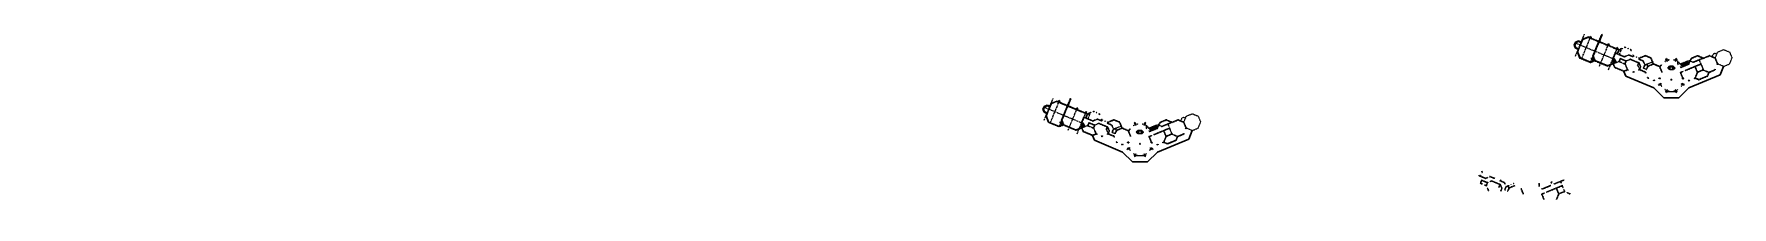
# Model space of a CAD drawing. Header units: inches. Extents: x 2775 to 35778, y 1675 to 10350.
# Drawn here: x 2775 to 28104, y 7246 to 9823 of the extents above; entities that cross this region are included whole.
import ezdxf

# ---------------------------------------------------------------- set-up
doc = ezdxf.new("R2010")
doc.units = ezdxf.units.IN
doc.header["$LTSCALE"] = 0.5
doc.header["$MEASUREMENT"] = 0
doc.header["$PDMODE"] = 1
doc.linetypes.add('CENTER', pattern=[2, 1.25, -0.25, 0.25, -0.25])
doc.linetypes.add('HIDDEN', pattern=[0.375, 0.25, -0.125])
for name, color, linetype, lineweight in [('BALCONY', 3, 'CONTINUOUS', 30), ('FOUNDATION', 7, 'CONTINUOUS', 30), ('GRID', 1, 'CENTER', 20), ('INT WALLS', 4, 'HIDDEN', 9), ('WALLS', 4, 'HIDDEN', 9)]:
    doc.layers.add(name, color=color, linetype=linetype, lineweight=lineweight)
for name, color, linetype in [('C-ANNO', 250, 'CONTINUOUS'), ('LLMASONRY', 12, 'CONTINUOUS'), ('LLWALLS', 5, 'CONTINUOUS'), ('STAIRS', 7, 'CONTINUOUS')]:
    doc.layers.add(name, color=color, linetype=linetype)

msp = doc.modelspace()

# ---------------------------------------------------------------- linework, layer by layer
at = {"layer": 'BALCONY', "color": 3, "ltscale": 50}
for p, q in [((26488.8517, 9265.0352), (26517.8667, 9195.0445)), ((27978.1828, 9340.2432), (27926.2484, 9214.8047)), ((26938.6782, 9020.819), (27086.7717, 8872.7737)), ((27310.3008, 8872.8101), (27086.7717, 8872.7737)), ((27310.3008, 8872.8101), (27458.3463, 9020.9039)), ((20052.2925, 8384.6251), (20000.3581, 8259.1866)), ((18562.9613, 8309.4171), (18591.9763, 8239.4264)), ((19012.7878, 8065.2009), (19160.8814, 7917.1556)), ((19384.4104, 7917.192), (19160.8814, 7917.1556)), ((19384.4104, 7917.192), (19532.456, 8065.2858))]:
    msp.add_line(p, q, dxfattribs=at)
at = {"layer": 'BALCONY', "color": 3, "ltscale": 150}
for p, q in [((26938.6782, 9020.819), (26517.8667, 9195.0445)), ((27926.2484, 9214.8047), (27458.3463, 9020.9039)), ((19012.7878, 8065.2009), (18591.9763, 8239.4264)), ((20000.3581, 8259.1866), (19532.456, 8065.2858))]:
    msp.add_line(p, q, dxfattribs=at)
at = {"layer": 'C-ANNO', "color": 4, "linetype": 'Continuous', "lineweight": 9}
for p in [(2775.226, 7295.3595, -44589.5261), (3010.1344, 7246.3362, -44589.5261)]:
    msp.add_point(p, dxfattribs=at)
at = {"layer": 'FOUNDATION', "ltscale": 50}
for p, q in [((25768.6338, 9701.1972), (25750.2757, 9656.8767)), ((25774.7568, 9695.0743), (25758.9348, 9656.8768)), ((25812.8292, 9719.5047), (25854.4652, 9702.2665)), ((25812.83, 9710.8458), (25851.4049, 9694.8749)), ((26026.8433, 9491.3929), (26117.1578, 9709.2807)), ((25768.5824, 9612.6833), (25810.2357, 9595.4378)), ((25774.7049, 9618.807), (25813.296, 9602.8294)), ((17842.7434, 8745.579), (17824.3853, 8701.2586)), ((17848.8664, 8739.4562), (17833.0445, 8701.2587)), ((17842.692, 8657.0652), (17884.3454, 8639.8197)), ((17848.8146, 8663.1888), (17887.4056, 8647.2112)), ((17886.9389, 8763.8866), (17928.5749, 8746.6483)), ((17886.9397, 8755.2277), (17925.5146, 8739.2568)), ((18100.9529, 8535.7747), (18191.2674, 8753.6625))]:
    msp.add_line(p, q, dxfattribs=at)
at = {"layer": 'FOUNDATION', "linetype": 'Continuous', "ltscale": 50}
for p, q in [((25750.2757, 9656.8767), (25768.5824, 9612.6833)), ((25758.9348, 9656.8768), (25774.7049, 9618.807)), ((25812.8292, 9719.5047), (25768.5499, 9701.1624)), ((25812.83, 9710.8458), (25774.7568, 9695.0743)), ((17824.3853, 8701.2586), (17842.692, 8657.0652)), ((17833.0445, 8701.2587), (17848.8146, 8663.1888)), ((17886.9389, 8763.8866), (17842.6595, 8745.5443)), ((17886.9397, 8755.2277), (17848.8664, 8739.4562))]:
    msp.add_line(p, q, dxfattribs=at)
at = {"layer": 'FOUNDATION', "color": 7, "linetype": 'HIDDEN', "lineweight": 20, "ltscale": 75}
for p, q in [((25825.3316, 9610.8342), (25839.0805, 9644.0422)), ((26363.3517, 9535.5985), (26328.6191, 9451.7078)), ((26328.6191, 9451.7078), (26330.8354, 9446.3615)), ((26392.9179, 9523.3574), (26363.3517, 9535.5985)), ((26417.0106, 9581.5493), (26392.9179, 9523.3574)), ((17899.4413, 8655.216), (17913.1901, 8688.4241)), ((18491.1203, 8625.9312), (18467.0275, 8567.7393)), ((18437.4614, 8579.9804), (18402.7287, 8496.0897)), ((18402.7287, 8496.0897), (18404.9451, 8490.7434)), ((18467.0275, 8567.7393), (18437.4614, 8579.9804))]:
    msp.add_line(p, q, dxfattribs=at)
at = {"layer": 'FOUNDATION', "color": 7, "lineweight": 20, "ltscale": 50}
for p, q in [((25839.0805, 9644.0422), (25877.8982, 9737.7997)), ((25960.4508, 9771.9963), (25998.0233, 9756.4404)), ((26108.8963, 9710.5364), (26116.392, 9707.4331)), ((26123.7835, 9704.3728), (26131.0273, 9701.3737)), ((26241.9003, 9655.4697), (26264.2428, 9646.2194)), ((25801.6758, 9553.6976), (25825.3316, 9610.8342)), ((25835.8853, 9471.1139), (25992.351, 9406.3943)), ((25992.351, 9406.3943), (26054.8847, 9432.4192)), ((26054.8847, 9432.4192), (26248.8595, 9352.0166)), ((26328.1094, 9384.7161), (26248.8595, 9352.0166)), ((26375.1158, 9600.3155), (26410.1212, 9585.8224)), ((17875.7854, 8598.0795), (17899.4413, 8655.216)), ((17913.1901, 8688.4241), (17952.0079, 8782.1815)), ((18034.5605, 8816.3782), (18072.1329, 8800.8223)), ((18183.006, 8754.9183), (18190.5016, 8751.8149)), ((18197.8931, 8748.7547), (18205.137, 8745.7556)), ((18316.01, 8699.8516), (18338.3524, 8690.6013)), ((18449.2254, 8644.6973), (18484.2309, 8630.2043)), ((17909.9949, 8515.4958), (18066.4607, 8450.7761)), ((18066.4607, 8450.7761), (18128.9943, 8476.8011)), ((18128.9943, 8476.8011), (18322.9691, 8396.3985)), ((18402.2191, 8429.098), (18322.9691, 8396.3985))]:
    msp.add_line(p, q, dxfattribs=at)
at = {"layer": 'FOUNDATION', "color": 7, "linetype": 'Continuous', "lineweight": 20, "ltscale": 50}
for p, q in [((25960.4508, 9771.9963), (25877.8982, 9737.7997)), ((25801.6758, 9553.6976), (25835.8853, 9471.1139)), ((18034.5605, 8816.3782), (17952.0079, 8782.1815)), ((17875.7854, 8598.0795), (17909.9949, 8515.4958))]:
    msp.add_line(p, q, dxfattribs=at)
at = {"layer": 'FOUNDATION', "lineweight": 20, "ltscale": 50}
for p, q in [((25998.7884, 9758.2883), (25998.0233, 9756.4404)), ((26109.6614, 9712.3843), (26108.8963, 9710.5364)), ((26131.7924, 9703.2216), (26131.0273, 9701.3737)), ((26242.6654, 9657.3176), (26241.9003, 9655.4697)), ((26265.0078, 9648.0673), (26264.2428, 9646.2194)), ((25823.4935, 9611.5952), (25825.3414, 9610.8301)), ((26375.8808, 9602.1634), (26375.1158, 9600.3155)), ((17897.6032, 8655.9771), (17899.451, 8655.212)), ((18072.898, 8802.6702), (18072.1329, 8800.8223)), ((18183.771, 8756.7662), (18183.006, 8754.9183)), ((18205.902, 8747.6035), (18205.137, 8745.7556)), ((18316.775, 8701.6995), (18316.01, 8699.8516)), ((18339.1175, 8692.4492), (18338.3524, 8690.6013)), ((18449.9905, 8646.5452), (18449.2254, 8644.6973))]:
    msp.add_line(p, q, dxfattribs=at)
at = {"layer": 'FOUNDATION', "color": 7, "linetype": 'HIDDEN', "lineweight": 9, "ltscale": 75}
for p, q in [((25998.0233, 9756.4404), (26108.8963, 9710.5364)), ((26131.0273, 9701.3737), (26241.9003, 9655.4697)), ((26264.2428, 9646.2194), (26375.1158, 9600.3155)), ((18072.1329, 8800.8223), (18183.006, 8754.9183)), ((18205.137, 8745.7556), (18316.01, 8699.8516)), ((18338.3524, 8690.6013), (18449.2254, 8644.6973))]:
    msp.add_line(p, q, dxfattribs=at)
at = {"layer": 'FOUNDATION', "linetype": 'HIDDEN', "lineweight": 9, "ltscale": 75}
for p, q in [((26035.5041, 9491.3949), (26124.5493, 9706.2204)), ((26035.5041, 9491.3949), (26061.0412, 9429.8673)), ((18109.6138, 8535.7768), (18198.6589, 8750.6023)), ((18109.6138, 8535.7768), (18135.1508, 8474.2492))]:
    msp.add_line(p, q, dxfattribs=at)
at = {"layer": 'FOUNDATION', "ltscale": 10}
for p, q in [((26026.8433, 9491.3929), (26051.8453, 9431.1543)), ((18100.9529, 8535.7747), (18125.955, 8475.5362))]:
    msp.add_line(p, q, dxfattribs=at)
at = {"layer": 'FOUNDATION', "lineweight": 20, "ltscale": 75}
for p, q in [((26057.8802, 9566.2709), (26065.2705, 9563.2077)), ((18131.9899, 8610.6528), (18139.3802, 8607.5895))]:
    msp.add_line(p, q, dxfattribs=at)
at = {"layer": 'FOUNDATION', "color": 7, "linetype": 'HIDDEN', "lineweight": 20, "ltscale": 50}
for p, q in [((26366.9344, 9400.7357), (26328.1094, 9384.7161)), ((18441.044, 8445.1176), (18402.2191, 8429.098))]:
    msp.add_line(p, q, dxfattribs=at)
at = {"layer": 'FOUNDATION', "linetype": 'HIDDEN', "lineweight": 20, "ltscale": 75}
for p, q in [((26352.9051, 9455.4678), (26330.8354, 9446.3615)), ((26352.9051, 9455.4678), (26375.0955, 9401.9395)), ((26439.1898, 9590.7372), (26417.0106, 9581.5493)), ((27340.1478, 9372.2609), (27483.7377, 9431.7652)), ((18513.2994, 8635.119), (18491.1203, 8625.9312)), ((18427.0147, 8499.8496), (18404.9451, 8490.7434)), ((18427.0147, 8499.8496), (18449.2051, 8446.3214)), ((19414.2575, 8416.6428), (19557.8473, 8476.1471))]:
    msp.add_line(p, q, dxfattribs=at)
at = {"layer": 'GRID', "ltscale": 50}
for p, q in [((26324.8293, 9455.6205), (25763.3201, 9688.3661)), ((25767.8244, 9493.039), (25904.6882, 9823.2291)), ((25860.1638, 9454.7643), (25997.0276, 9784.9544)), ((25992.3526, 9397.7362), (26165.8735, 9816.3633)), ((26126.0115, 9344.6945), (26262.8753, 9674.8846)), ((25992.3526, 9397.7362), (25829.7522, 9465.1341)), ((26054.9121, 9423.7654), (25992.3494, 9397.7284)), ((26259.4726, 9289.412), (26396.3364, 9619.6021)), ((26412.1568, 9410.7408), (26379.077, 9397.0917)), ((26392.7435, 9528.1647), (26499.863, 9483.8148)), ((26418.7907, 9413.478), (26415.6811, 9412.1949)), ((26418.7907, 9413.478), (26437.1522, 9457.8272)), ((26418.7907, 9413.478), (26507.4891, 9376.7549)), ((26437.1522, 9457.8272), (26525.8507, 9421.104)), ((26446.4434, 9579.4429), (26438.3208, 9599.0365)), ((26562.5854, 9509.7978), (26499.863, 9483.8148)), ((26507.4891, 9376.7549), (26525.8143, 9421.0163)), ((26507.4891, 9376.7549), (26544.2777, 9288.0124)), ((26588.6608, 9447.0506), (26525.8143, 9421.0163)), ((26625.349, 9483.8258), (26562.5854, 9509.7978)), ((26588.6608, 9447.0506), (26714.1418, 9395.0986)), ((26625.3442, 9483.8142), (26632.9642, 9502.219)), ((26697.9143, 9355.9041), (26714.1418, 9395.0986)), ((26721.6626, 9465.4959), (26714.0542, 9447.119)), ((26776.8293, 9421.1423), (26714.0542, 9447.119)), ((26714.1418, 9395.0986), (26740.1408, 9332.3831)), ((26776.8293, 9421.1423), (26802.8516, 9358.3707)), ((26922.9205, 9408.1097), (26834.1685, 9371.3439)), ((26935.9017, 9376.7961), (26847.1497, 9340.0303)), ((27372.3199, 9340.1296), (27461.0064, 9376.8817)), ((27461.0064, 9376.8817), (27488.0674, 9442.2192)), ((27479.3737, 9421.2285), (27523.786, 9402.8475)), ((27523.786, 9402.8475), (27675.2165, 9465.6514)), ((27549.7703, 9340.1448), (27638.4567, 9376.8969)), ((27612.5342, 9439.6547), (27675.1067, 9288.1682)), ((26697.9143, 9355.9041), (26723.8834, 9293.2609)), ((26721.7281, 9288.055), (26740.1108, 9332.4553)), ((26784.4645, 9314.0321), (26802.8516, 9358.3707)), ((26784.4645, 9314.0321), (26826.0163, 9296.8287)), ((26834.1685, 9371.3439), (26802.8516, 9358.3707)), ((26847.1497, 9340.0303), (26826.0163, 9296.8287)), ((26847.1497, 9340.0303), (26834.1685, 9371.3439)), ((27061.3887, 9251.3305), (27024.6001, 9340.0729)), ((27335.5602, 9251.3752), (27371.5887, 9266.3056)), ((27372.3123, 9162.6886), (27335.5602, 9251.3752)), ((27404.8461, 9280.0876), (27549.7703, 9340.1448)), ((27586.5224, 9251.4584), (27549.7626, 9162.7039)), ((27549.7703, 9340.1448), (27586.5224, 9251.4584)), ((27675.1067, 9288.1682), (27586.5224, 9251.4584)), ((27675.1067, 9288.1682), (27763.9727, 9251.4736)), ((17841.934, 8537.4209), (17978.7978, 8867.611)), ((18398.9389, 8500.0024), (17837.4298, 8732.748)), ((17934.2735, 8499.1462), (18071.1373, 8829.3363)), ((18066.4623, 8442.1181), (18239.9832, 8860.7451)), ((18200.1212, 8389.0764), (18336.985, 8719.2665)), ((18333.5822, 8333.7939), (18470.446, 8663.984)), ((18520.5531, 8623.8248), (18512.4305, 8643.4183)), ((18066.4623, 8442.1181), (17903.8618, 8509.516)), ((18129.0217, 8468.1473), (18066.459, 8442.1103)), ((18486.2664, 8455.1227), (18453.1866, 8441.4735)), ((18466.8532, 8572.5466), (18573.9727, 8528.1967)), ((18492.9003, 8457.8599), (18489.7907, 8456.5768)), ((18492.9003, 8457.8599), (18511.2619, 8502.2091)), ((18492.9003, 8457.8599), (18581.5987, 8421.1367)), ((18511.2619, 8502.2091), (18599.9603, 8465.4859)), ((18636.6951, 8554.1796), (18573.9727, 8528.1967)), ((18581.5987, 8421.1367), (18599.924, 8465.3982)), ((18581.5987, 8421.1367), (18618.3874, 8332.3943)), ((18662.7704, 8491.4324), (18599.924, 8465.3982)), ((18699.4586, 8528.2077), (18636.6951, 8554.1796)), ((18662.7704, 8491.4324), (18788.2514, 8439.4805)), ((18699.4538, 8528.1961), (18707.0739, 8546.6009)), ((18772.024, 8400.286), (18788.2514, 8439.4805)), ((18772.024, 8400.286), (18797.9931, 8337.6427)), ((18795.7723, 8509.8778), (18788.1638, 8491.5009)), ((18850.9389, 8465.5242), (18788.1638, 8491.5009)), ((18788.2514, 8439.4805), (18814.2505, 8376.765)), ((18795.8378, 8332.4369), (18814.2205, 8376.8372)), ((18850.9389, 8465.5242), (18876.9612, 8402.7526)), ((18858.5741, 8358.414), (18876.9612, 8402.7526)), ((18858.5741, 8358.414), (18900.1259, 8341.2106)), ((18908.2782, 8415.7257), (18876.9612, 8402.7526)), ((18921.2594, 8384.4122), (18900.1259, 8341.2106)), ((18997.0301, 8452.4915), (18908.2782, 8415.7257)), ((18921.2594, 8384.4122), (18908.2782, 8415.7257)), ((19010.0113, 8421.178), (18921.2594, 8384.4122)), ((19135.4984, 8295.7123), (19098.7097, 8384.4548)), ((19446.4296, 8384.5115), (19535.116, 8421.2636)), ((19478.9558, 8324.4695), (19623.8799, 8384.5267)), ((19535.116, 8421.2636), (19562.1771, 8486.6011)), ((19553.4833, 8465.6104), (19597.8956, 8447.2294)), ((19597.8956, 8447.2294), (19749.3261, 8510.0332)), ((19623.8799, 8384.5267), (19712.5664, 8421.2788)), ((19623.8799, 8384.5267), (19660.632, 8295.8403)), ((19686.6439, 8484.0366), (19749.2164, 8332.55)), ((19409.6698, 8295.757), (19445.6984, 8310.6874)), ((19446.422, 8207.0704), (19409.6698, 8295.757)), ((19660.632, 8295.8403), (19623.8723, 8207.0858)), ((19749.2164, 8332.55), (19660.632, 8295.8403)), ((19749.2164, 8332.55), (19838.0824, 8295.8555))]:
    msp.add_line(p, q, dxfattribs=at)
at = {"layer": 'GRID', "color": 1, "ltscale": 50}
for p, q in [((26446.4434, 9579.4429), (26420.4618, 9516.6888)), ((18520.5531, 8623.8248), (18494.5715, 8561.0706))]:
    msp.add_line(p, q, dxfattribs=at)
at = {"layer": 'GRID', "color": 6, "linetype": 'Continuous', "lineweight": 30, "ltscale": 50}
for centre in [(27198.4593, 9142.6022), (19272.569, 8186.9841)]:
    msp.add_circle(centre, 6.0001, dxfattribs=at)
at = {"layer": 'INT WALLS', "ltscale": 50}
for p, q in [((26391.835, 9525.9704), (26499.8633, 9481.2442)), ((26393.6521, 9530.3591), (26419.176, 9519.7916)), ((26415.6811, 9412.1949), (26445.6004, 9399.8077)), ((26435.8664, 9460.9301), (26418.9315, 9420.0268)), ((26438.4381, 9454.7243), (26421.8935, 9414.7639)), ((26421.8935, 9414.7639), (26447.4174, 9404.1964)), ((26426.9459, 9526.1414), (26422.5572, 9527.9584)), ((26423.5647, 9517.9746), (26499.8628, 9486.3855)), ((26435.8664, 9460.9301), (26525.9382, 9423.6383)), ((26443.8665, 9579.4571), (26438.4244, 9592.5849)), ((26438.4381, 9454.7243), (26522.7478, 9419.8182)), ((26440.9187, 9572.3076), (26445.3075, 9570.4905)), ((26449.0142, 9579.4435), (26442.8127, 9594.4028)), ((26478.8623, 9386.0365), (26505.6718, 9374.9367)), ((26480.6794, 9390.4252), (26506.2032, 9379.8577)), ((26522.8741, 9495.918), (26499.8628, 9486.3855)), ((26524.692, 9491.5296), (26499.8633, 9481.2442)), ((26505.6718, 9374.9367), (26507.5924, 9370.3037)), ((26506.2032, 9379.8577), (26522.7478, 9419.8182)), ((26507.5924, 9370.3037), (26511.9803, 9372.1227)), ((26510.0598, 9376.7554), (26527.6323, 9419.1987)), ((26510.0598, 9376.7554), (26511.9803, 9372.1227)), ((26522.8741, 9495.918), (26524.692, 9491.5296)), ((26530.449, 9425.5069), (26525.9382, 9423.6383)), ((26532.3261, 9421.1431), (26527.6323, 9419.1987)), ((26530.4316, 9425.5474), (26532.3261, 9421.1431)), ((26562.5849, 9512.3683), (26556.1333, 9509.6957)), ((26556.1333, 9509.6957), (26557.9512, 9505.3073)), ((26562.5859, 9507.2272), (26557.9512, 9505.3073)), ((26563.6885, 9439.3242), (26565.5232, 9434.8951)), ((26588.6605, 9449.6212), (26563.7053, 9439.2834)), ((26588.661, 9444.48), (26565.5232, 9434.8951)), ((26588.6605, 9449.6212), (26715.959, 9396.9167)), ((26588.661, 9444.48), (26711.0389, 9393.8128)), ((26624.063, 9486.9283), (26628.4326, 9497.4825)), ((26626.635, 9480.7233), (26632.8634, 9495.7669)), ((26695.3436, 9355.9035), (26711.0389, 9393.8128)), ((26700.4851, 9355.9047), (26714.1432, 9388.8934)), ((26717.1731, 9460.8608), (26710.9511, 9445.8328)), ((26714.1432, 9388.8934), (26737.5401, 9332.4548)), ((26715.959, 9396.9167), (26742.6816, 9332.4559)), ((26721.5198, 9458.9423), (26717.1572, 9448.4053)), ((26775.0183, 9419.309), (26784.5736, 9396.2595)), ((26778.6465, 9422.9607), (26788.9615, 9398.0785)), ((26788.9615, 9398.0785), (26784.5736, 9396.2595)), ((26833.2596, 9373.538), (26804.1363, 9361.4736)), ((26844.3763, 9378.1432), (26833.2596, 9373.538)), ((26846.1942, 9373.7548), (26837.2722, 9370.0589)), ((26844.3763, 9378.1432), (26846.1942, 9373.7548)), ((26929.4489, 9376.6938), (26848.4344, 9343.1332)), ((26931.1651, 9372.2632), (26848.9825, 9338.2188)), ((26916.4678, 9408.0073), (26910.8948, 9405.6987)), ((26910.897, 9405.6996), (26912.7149, 9401.3112)), ((26918.2868, 9403.6194), (26912.7127, 9401.3103)), ((27291.317, 9412.4751), (27291.317, 9371.9169)), ((27298.3696, 9364.8733), (27291.317, 9371.9169)), ((27296.067, 9407.8056), (27296.067, 9373.8862)), ((27301.7262, 9368.2342), (27296.067, 9373.8862)), ((27339.3849, 9323.9103), (27462.8243, 9375.0642)), ((27370.5007, 9341.9466), (27459.1885, 9378.6992)), ((27459.1885, 9378.6992), (27461.0371, 9383.1626)), ((27461.0371, 9383.1626), (27465.4256, 9381.345)), ((27462.8243, 9375.0642), (27465.4256, 9381.345)), ((27474.8126, 9416.4227), (27481.7168, 9433.0927)), ((27474.8126, 9416.4227), (27479.2011, 9414.6052)), ((27479.2011, 9414.6052), (27480.6593, 9418.1261)), ((27480.6593, 9418.1261), (27485.1061, 9416.2857)), ((27482.4769, 9422.5146), (27487.9234, 9435.6647)), ((27482.4769, 9422.5146), (27486.9226, 9420.6746)), ((27485.1061, 9416.2857), (27486.9226, 9420.6746)), ((27518.3698, 9402.5188), (27520.1862, 9406.9077)), ((27518.3698, 9402.5188), (27523.7869, 9400.2768)), ((27520.1862, 9406.9077), (27523.785, 9405.4183)), ((27523.785, 9405.4183), (27664.2768, 9463.6854)), ((27523.7869, 9400.2768), (27611.1774, 9436.5208)), ((27548.8611, 9342.3389), (27635.3534, 9378.1817)), ((27552.8736, 9338.86), (27637.1694, 9373.7926)), ((27611.1774, 9436.5208), (27620.1836, 9414.788)), ((27615.565, 9438.3405), (27670.4827, 9461.1169)), ((27615.5651, 9438.3406), (27624.5718, 9416.6065)), ((27620.3073, 9414.8422), (27624.5707, 9416.609)), ((27633.9656, 9381.5306), (27638.3538, 9383.3491)), ((27633.9656, 9381.5306), (27635.3534, 9378.1817)), ((27637.1694, 9373.7926), (27647.7145, 9348.2631)), ((27638.3538, 9383.3491), (27640.6508, 9377.8061)), ((27640.6518, 9377.8036), (27652.1047, 9350.0765)), ((26521.3786, 9337.0483), (26525.7665, 9338.8674)), ((26521.3786, 9337.0483), (26539.7861, 9292.6455)), ((26525.7665, 9338.8674), (26544.1315, 9294.5668)), ((26695.3436, 9355.9035), (26697.0995, 9351.6679)), ((26697.0965, 9351.6666), (26701.4903, 9353.4798)), ((26700.4851, 9355.9047), (26701.4903, 9353.4798)), ((26718.5479, 9299.9381), (26722.8917, 9301.7306)), ((26718.5479, 9299.9381), (26720.919, 9294.2143)), ((26718.5524, 9299.94), (26720.925, 9294.2168)), ((26722.8917, 9301.7306), (26723.8563, 9299.4039)), ((26723.8563, 9299.4039), (26737.5401, 9332.4548)), ((26726.2177, 9292.6902), (26742.6816, 9332.4559)), ((26781.3603, 9312.7468), (26800.2805, 9358.3709)), ((26781.3603, 9312.7468), (26789.6521, 9309.3138)), ((26787.5686, 9315.3174), (26804.6624, 9356.5372)), ((26787.5686, 9315.3174), (26791.4759, 9313.6997)), ((26789.6521, 9309.3138), (26791.4759, 9313.6997)), ((26798.3599, 9363.0039), (26800.2805, 9358.3709)), ((26802.7478, 9364.823), (26798.4333, 9363.0375)), ((26802.7478, 9364.823), (26804.1363, 9361.4736)), ((26832.8838, 9368.241), (26804.6844, 9356.5592)), ((26844.5769, 9340.1756), (26822.772, 9295.6014)), ((26822.772, 9295.6014), (26827.1692, 9293.7808)), ((26848.8437, 9338.0884), (26827.1692, 9293.7808)), ((26844.5728, 9340.0445), (26832.8838, 9368.241)), ((26848.4344, 9343.1332), (26837.2722, 9370.0589)), ((27059.1948, 9250.421), (27024.7463, 9333.5185)), ((27063.5827, 9252.24), (27028.9043, 9335.8919)), ((27059.8245, 9250.5698), (27063.5827, 9252.24)), ((27298.3696, 9364.8733), (27301.7262, 9368.2342)), ((27332.3324, 9330.9539), (27335.689, 9334.3148)), ((27339.3849, 9323.9103), (27332.3324, 9330.9539)), ((27332.7456, 9252.7796), (27370.6795, 9268.4996)), ((27366.3694, 9171.6419), (27332.7456, 9252.7796)), ((27340.497, 9329.5129), (27335.689, 9334.3148)), ((27338.9522, 9250.21), (27372.498, 9264.1115)), ((27372.5756, 9169.0734), (27338.9522, 9250.21)), ((27340.497, 9329.5129), (27364.767, 9339.5705)), ((27370.6795, 9268.4996), (27372.498, 9264.1115)), ((27403.9369, 9282.2817), (27548.8611, 9342.3389)), ((27403.9369, 9282.2817), (27405.7554, 9277.8935)), ((27405.7554, 9277.8935), (27548.4855, 9337.0415)), ((27548.4855, 9337.0415), (27583.9516, 9251.4581)), ((27583.9516, 9251.4581), (27549.8643, 9169.1561)), ((27552.8736, 9338.86), (27587.8072, 9254.5617)), ((27588.3402, 9249.6409), (27554.2528, 9167.3385)), ((27672.006, 9289.454), (27587.8072, 9254.5617)), ((27675.2094, 9285.6398), (27588.3402, 9249.6409)), ((27647.7144, 9348.2633), (27652.1046, 9350.0767)), ((27661.4582, 9314.9898), (27665.8485, 9316.8032)), ((27661.4582, 9314.9898), (27672.006, 9289.454)), ((27665.8485, 9316.8032), (27676.8835, 9290.0877)), ((27675.2094, 9285.6398), (27677.9814, 9284.4926)), ((27676.8835, 9290.0877), (27679.7978, 9288.8816)), ((27677.9814, 9284.4926), (27679.7978, 9288.8816)), ((27711.2457, 9270.7254), (27757.5205, 9251.5736)), ((27711.4068, 9271.1147), (27713.0622, 9275.1144)), ((27713.0622, 9275.1144), (27759.337, 9255.9626)), ((18517.9762, 8623.839), (18512.534, 8636.9668)), ((18515.0284, 8616.6894), (18519.4171, 8614.8724)), ((18523.1238, 8623.8253), (18516.9224, 8638.7847)), ((18465.9447, 8570.3523), (18573.9729, 8525.6261)), ((18467.7617, 8574.741), (18493.2856, 8564.1735)), ((18489.7907, 8456.5768), (18519.71, 8444.1895)), ((18509.976, 8505.312), (18493.0412, 8464.4087)), ((18512.5477, 8499.1062), (18496.0032, 8459.1457)), ((18496.0032, 8459.1457), (18521.5271, 8448.5783)), ((18501.0556, 8570.5232), (18496.6668, 8572.3403)), ((18497.6743, 8562.3565), (18573.9724, 8530.7673)), ((18509.976, 8505.312), (18600.0478, 8468.0202)), ((18512.5477, 8499.1062), (18596.8574, 8464.2001)), ((18552.972, 8430.4183), (18579.7814, 8419.3186)), ((18554.789, 8434.8071), (18580.3129, 8424.2396)), ((18596.9837, 8540.2998), (18573.9724, 8530.7673)), ((18598.8016, 8535.9115), (18573.9729, 8525.6261)), ((18579.7814, 8419.3186), (18581.7021, 8414.6856)), ((18580.3129, 8424.2396), (18596.8574, 8464.2001)), ((18581.7021, 8414.6856), (18586.09, 8416.5046)), ((18584.1695, 8421.1373), (18601.742, 8463.5805)), ((18584.1695, 8421.1373), (18586.09, 8416.5046)), ((18595.4883, 8381.4302), (18599.8762, 8383.2492)), ((18595.4883, 8381.4302), (18613.8957, 8337.0274)), ((18596.9837, 8540.2998), (18598.8016, 8535.9115)), ((18599.8762, 8383.2492), (18618.2412, 8338.9487)), ((18604.5586, 8469.8888), (18600.0478, 8468.0202)), ((18606.4357, 8465.5249), (18601.742, 8463.5805)), ((18604.5412, 8469.9293), (18606.4357, 8465.5249)), ((18636.6946, 8556.7501), (18630.2429, 8554.0775)), ((18630.2429, 8554.0775), (18632.0608, 8549.6892)), ((18636.6956, 8551.6091), (18632.0608, 8549.6892)), ((18637.7981, 8483.706), (18639.6329, 8479.2769)), ((18662.7702, 8494.0031), (18637.815, 8483.6653)), ((18662.7707, 8488.8618), (18639.6329, 8479.2769)), ((18662.7702, 8494.0031), (18790.0687, 8441.2986)), ((18662.7707, 8488.8618), (18785.1485, 8438.1946)), ((18698.1726, 8531.3101), (18702.5423, 8541.8643)), ((18700.7446, 8525.1052), (18706.973, 8540.1487)), ((18769.4532, 8400.2854), (18785.1485, 8438.1946)), ((18769.4532, 8400.2854), (18771.2092, 8396.0497)), ((18771.2062, 8396.0485), (18775.6, 8397.8617)), ((18774.5947, 8400.2866), (18788.2528, 8433.2753)), ((18774.5947, 8400.2866), (18775.6, 8397.8617)), ((18791.2827, 8505.2426), (18785.0608, 8490.2147)), ((18788.2528, 8433.2753), (18811.6497, 8376.8366)), ((18790.0687, 8441.2986), (18816.7912, 8376.8378)), ((18795.6294, 8503.3242), (18791.2669, 8492.7872)), ((18797.9659, 8343.7857), (18811.6497, 8376.8366)), ((18800.3273, 8337.072), (18816.7912, 8376.8378)), ((18849.128, 8463.6909), (18858.6833, 8440.6414)), ((18852.7561, 8467.3425), (18863.0711, 8442.4604)), ((18855.47, 8357.1286), (18874.3902, 8402.7527)), ((18863.0711, 8442.4604), (18858.6833, 8440.6414)), ((18861.6782, 8359.6993), (18878.772, 8400.9191)), ((18861.6782, 8359.6993), (18865.5855, 8358.0816)), ((18872.4695, 8407.3858), (18874.3902, 8402.7527)), ((18876.8574, 8409.2048), (18872.5429, 8407.4194)), ((18876.8574, 8409.2048), (18878.2459, 8405.8555)), ((18907.3692, 8417.9199), (18878.2459, 8405.8555)), ((18906.9935, 8412.6228), (18878.7941, 8400.9411)), ((18918.6865, 8384.5575), (18896.8816, 8339.9833)), ((18922.9533, 8382.4703), (18901.2789, 8338.1627)), ((18918.6825, 8384.4264), (18906.9935, 8412.6228)), ((18918.486, 8422.5251), (18907.3692, 8417.9199)), ((18920.3039, 8418.1367), (18911.3819, 8414.4407)), ((18922.544, 8387.5151), (18911.3819, 8414.4407)), ((18918.486, 8422.5251), (18920.3039, 8418.1367)), ((19003.5586, 8421.0756), (18922.544, 8387.5151)), ((19005.2747, 8416.6451), (18923.0922, 8382.6007)), ((18990.5774, 8452.3892), (18985.0044, 8450.0806)), ((18985.0067, 8450.0815), (18986.8246, 8445.6931)), ((18992.3964, 8448.0013), (18986.8223, 8445.6922)), ((19133.3045, 8294.8028), (19098.8559, 8377.9004)), ((19137.6923, 8296.6219), (19103.014, 8380.2738)), ((19365.4267, 8456.857), (19365.4267, 8416.2987)), ((19372.4792, 8409.2552), (19365.4267, 8416.2987)), ((19370.1767, 8452.1875), (19370.1767, 8418.268)), ((19375.8358, 8412.6161), (19370.1767, 8418.268)), ((19372.4792, 8409.2552), (19375.8358, 8412.6161)), ((19406.442, 8375.3358), (19409.7986, 8378.6967)), ((19413.4946, 8368.2922), (19406.442, 8375.3358)), ((19414.6066, 8373.8948), (19409.7986, 8378.6967)), ((19413.4946, 8368.2922), (19536.9339, 8419.4461)), ((19414.6066, 8373.8948), (19438.8767, 8383.9524)), ((19444.6103, 8386.3284), (19533.2981, 8423.0811)), ((19478.0465, 8326.6635), (19622.9707, 8386.7208)), ((19479.865, 8322.2754), (19622.5951, 8381.4234)), ((19533.2981, 8423.0811), (19535.1468, 8427.5445)), ((19535.1468, 8427.5445), (19539.5353, 8425.7269)), ((19536.9339, 8419.4461), (19539.5353, 8425.7269)), ((19548.9222, 8460.8046), (19555.8265, 8477.4746)), ((19548.9222, 8460.8046), (19553.3107, 8458.987)), ((19553.3107, 8458.987), (19554.769, 8462.5079)), ((19554.769, 8462.5079), (19559.2158, 8460.6676)), ((19556.5866, 8466.8964), (19562.033, 8480.0466)), ((19556.5866, 8466.8964), (19561.0322, 8465.0565)), ((19559.2158, 8460.6676), (19561.0322, 8465.0565)), ((19592.4794, 8446.9007), (19594.2959, 8451.2896)), ((19592.4794, 8446.9007), (19597.8966, 8444.6586)), ((19594.2959, 8451.2896), (19597.8947, 8449.8002)), ((19597.8947, 8449.8002), (19738.3864, 8508.0673)), ((19597.8966, 8444.6586), (19685.2871, 8480.9027)), ((19622.5951, 8381.4234), (19658.0613, 8295.84)), ((19622.9707, 8386.7208), (19709.4631, 8422.5636)), ((19626.9832, 8383.2419), (19711.279, 8418.1744)), ((19626.9832, 8383.2419), (19661.9168, 8298.9436)), ((19685.2871, 8480.9027), (19694.2933, 8459.1699)), ((19689.6747, 8482.7224), (19744.5924, 8505.4988)), ((19689.6747, 8482.7224), (19698.6814, 8460.9883)), ((19694.417, 8459.2241), (19698.6804, 8460.9909)), ((19708.0753, 8425.9125), (19712.4634, 8427.731)), ((19708.0753, 8425.9125), (19709.4631, 8422.5636)), ((19711.279, 8418.1744), (19721.8241, 8392.6449)), ((19712.4634, 8427.731), (19714.7605, 8422.188)), ((19714.7615, 8422.1855), (19726.2144, 8394.4584)), ((19721.8241, 8392.6452), (19726.2143, 8394.4586)), ((19735.5679, 8359.3717), (19739.9581, 8361.185)), ((19735.5679, 8359.3717), (19746.1156, 8333.8359)), ((19739.9581, 8361.185), (19750.9931, 8334.4696)), ((18792.6575, 8344.32), (18797.0013, 8346.1125)), ((18792.6575, 8344.32), (18795.0286, 8338.5962)), ((18792.6621, 8344.3219), (18795.0347, 8338.5987)), ((18797.0013, 8346.1125), (18797.9659, 8343.7857)), ((18855.47, 8357.1286), (18863.7618, 8353.6956)), ((18863.7618, 8353.6956), (18865.5855, 8358.0816)), ((18896.8816, 8339.9833), (18901.2789, 8338.1627)), ((19133.9342, 8294.9517), (19137.6923, 8296.6219)), ((19406.8552, 8297.1615), (19444.7892, 8312.8815)), ((19440.4791, 8216.0238), (19406.8552, 8297.1615)), ((19413.0618, 8294.5919), (19446.6076, 8308.4934)), ((19446.6852, 8213.4553), (19413.0618, 8294.5919)), ((19444.7892, 8312.8815), (19446.6076, 8308.4934)), ((19478.0465, 8326.6635), (19479.865, 8322.2754)), ((19658.0613, 8295.84), (19623.9739, 8213.538)), ((19662.4499, 8294.0227), (19628.3624, 8211.7204)), ((19746.1156, 8333.8359), (19661.9168, 8298.9436)), ((19749.319, 8330.0217), (19662.4499, 8294.0227)), ((19749.319, 8330.0217), (19752.091, 8328.8745)), ((19750.9931, 8334.4696), (19753.9075, 8333.2634)), ((19752.091, 8328.8745), (19753.9075, 8333.2634)), ((19785.3554, 8315.1073), (19831.6302, 8295.9555)), ((19785.5165, 8315.4966), (19787.1719, 8319.4963)), ((19787.1719, 8319.4963), (19833.4467, 8300.3444)), ((24322.6566, 7714.1364), (24430.6848, 7669.4103)), ((24324.4736, 7718.5252), (24349.9975, 7707.9577)), ((24346.5026, 7600.361), (24376.4219, 7587.9737)), ((24366.6879, 7649.0961), (24349.753, 7608.1929)), ((24369.2596, 7642.8904), (24352.7151, 7602.9299)), ((24352.7151, 7602.9299), (24378.239, 7592.3624)), ((24357.7675, 7714.3074), (24353.3787, 7716.1244)), ((24354.3862, 7706.1407), (24430.6843, 7674.5515)), ((24366.6879, 7649.0961), (24456.7597, 7611.8044)), ((24374.6881, 7767.6232), (24369.2459, 7780.751)), ((24369.2596, 7642.8904), (24453.5693, 7607.9842)), ((24371.7403, 7760.4736), (24376.129, 7758.6566)), ((24379.8357, 7767.6095), (24373.6343, 7782.5689)), ((24453.6956, 7684.084), (24430.6843, 7674.5515)), ((24455.5135, 7679.6956), (24430.6848, 7669.4103)), ((24437.0248, 7568.0238), (24453.5693, 7607.9842)), ((24440.8814, 7564.9215), (24458.4538, 7607.3647)), ((24453.6956, 7684.084), (24455.5135, 7679.6956)), ((24461.2705, 7613.673), (24456.7597, 7611.8044)), ((24463.1476, 7609.3091), (24458.4538, 7607.3647)), ((24461.2531, 7613.7135), (24463.1476, 7609.3091)), ((24493.4065, 7700.5343), (24486.9548, 7697.8617)), ((24486.9548, 7697.8617), (24488.7727, 7693.4733)), ((24493.4075, 7695.3933), (24488.7727, 7693.4733)), ((24494.51, 7627.4902), (24496.3448, 7623.0611)), ((24519.4821, 7637.7872), (24494.5269, 7627.4495)), ((24519.4826, 7632.646), (24496.3448, 7623.0611)), ((24519.4821, 7637.7872), (24646.7806, 7585.0828)), ((24519.4826, 7632.646), (24641.8604, 7581.9788)), ((24554.8845, 7675.0943), (24559.2542, 7685.6485)), ((24557.4565, 7668.8894), (24563.6849, 7683.9329)), ((24647.9946, 7649.0268), (24641.7727, 7633.9988)), ((24652.3413, 7647.1083), (24647.9788, 7636.5713)), ((24705.8398, 7607.4751), (24715.3951, 7584.4256)), ((24709.468, 7611.1267), (24719.783, 7586.2446)), ((25222.1386, 7600.6411), (25222.1386, 7560.0829)), ((25405.6341, 7604.5888), (25412.5384, 7621.2587)), ((25405.6341, 7604.5888), (25410.0226, 7602.7712)), ((25410.0226, 7602.7712), (25411.4809, 7606.2921)), ((25411.4809, 7606.2921), (25415.9276, 7604.4517)), ((25413.2985, 7610.6806), (25418.7449, 7623.8308)), ((25413.2985, 7610.6806), (25417.7441, 7608.8407)), ((25415.9276, 7604.4517), (25417.7441, 7608.8407)), ((25454.6066, 7593.5844), (25595.0983, 7651.8515)), ((25454.6085, 7588.4428), (25541.999, 7624.6869)), ((25541.999, 7624.6869), (25551.0052, 7602.9541)), ((25546.3866, 7626.5066), (25601.3043, 7649.283)), ((25546.3866, 7626.5066), (25555.3933, 7604.7725)), ((25551.1289, 7603.0083), (25555.3923, 7604.775)), ((24409.6839, 7574.2025), (24436.4933, 7563.1028)), ((24411.5009, 7578.5912), (24437.0248, 7568.0238)), ((24436.4933, 7563.1028), (24438.414, 7558.4697)), ((24438.414, 7558.4697), (24442.8019, 7560.2888)), ((24440.8814, 7564.9215), (24442.8019, 7560.2888)), ((24452.2002, 7525.2144), (24456.5881, 7527.0334)), ((24452.2002, 7525.2144), (24470.6076, 7480.8115)), ((24456.5881, 7527.0334), (24474.9531, 7482.7329)), ((24626.1651, 7544.0696), (24641.8604, 7581.9788)), ((24626.1651, 7544.0696), (24627.9211, 7539.8339)), ((24627.9181, 7539.8327), (24632.3119, 7541.6459)), ((24631.3066, 7544.0708), (24644.9647, 7577.0594)), ((24631.3066, 7544.0708), (24632.3119, 7541.6459)), ((24644.9647, 7577.0594), (24668.3616, 7520.6208)), ((24646.7806, 7585.0828), (24673.5031, 7520.622)), ((24649.3694, 7488.1041), (24653.7132, 7489.8967)), ((24649.3694, 7488.1041), (24651.7405, 7482.3803)), ((24649.374, 7488.106), (24651.7466, 7482.3829)), ((24653.7132, 7489.8967), (24654.6778, 7487.5699)), ((24654.6778, 7487.5699), (24668.3616, 7520.6208)), ((24657.0392, 7480.8562), (24673.5031, 7520.622)), ((24712.1819, 7500.9128), (24731.1021, 7546.5369)), ((24712.1819, 7500.9128), (24720.4737, 7497.4798)), ((24719.783, 7586.2446), (24715.3951, 7584.4256)), ((24718.3901, 7503.4835), (24735.4839, 7544.7033)), ((24718.3901, 7503.4835), (24722.2974, 7501.8657)), ((24720.4737, 7497.4798), (24722.2974, 7501.8657)), ((24729.1814, 7551.17), (24731.1021, 7546.5369)), ((24733.5693, 7552.989), (24729.2548, 7551.2036)), ((24733.5693, 7552.989), (24734.9578, 7549.6397)), ((24764.0811, 7561.7041), (24734.9578, 7549.6397)), ((24763.7054, 7556.407), (24735.506, 7544.7253)), ((24754.6281, 7485.8825), (24753.5935, 7483.7674)), ((24753.5935, 7483.7674), (24757.9908, 7481.9469)), ((24759.7605, 7496.3742), (24754.7586, 7486.1492)), ((24779.6652, 7526.2544), (24757.9908, 7481.9469)), ((24775.3984, 7528.3417), (24759.7605, 7496.3742)), ((24775.3943, 7528.2106), (24763.7054, 7556.407)), ((24775.1979, 7566.3092), (24764.0811, 7561.7041)), ((24777.0158, 7561.9209), (24768.0938, 7558.2249)), ((24779.2559, 7531.2992), (24768.0938, 7558.2249)), ((24775.1979, 7566.3092), (24777.0158, 7561.9209)), ((24860.2705, 7564.8598), (24779.2559, 7531.2992)), ((24861.9866, 7560.4293), (24779.8041, 7526.3849)), ((24847.2893, 7596.1734), (24841.7163, 7593.8647)), ((24841.7186, 7593.8657), (24843.5364, 7589.4773)), ((24849.1083, 7591.7855), (24843.5342, 7589.4764)), ((24990.0163, 7438.587), (24955.5678, 7521.6845)), ((24994.4042, 7440.406), (24959.7259, 7524.0579)), ((24990.6461, 7438.7359), (24994.4042, 7440.406)), ((25229.1911, 7553.0394), (25222.1386, 7560.0829)), ((25226.8886, 7595.9717), (25226.8886, 7562.0522)), ((25232.5477, 7556.4003), (25226.8886, 7562.0522)), ((25229.1911, 7553.0394), (25232.5477, 7556.4003)), ((25263.1539, 7519.1199), (25266.5105, 7522.4808)), ((25270.2064, 7512.0764), (25263.1539, 7519.1199)), ((25263.5671, 7440.9457), (25301.5011, 7456.6657)), ((25297.191, 7359.808), (25263.5671, 7440.9457)), ((25271.3185, 7517.679), (25266.5105, 7522.4808)), ((25269.7737, 7438.376), (25303.3195, 7452.2776)), ((25303.3971, 7357.2394), (25269.7737, 7438.376)), ((25270.2064, 7512.0764), (25393.6458, 7563.2302)), ((25271.3185, 7517.679), (25295.5886, 7527.7366)), ((25301.3222, 7530.1126), (25390.01, 7566.8653)), ((25301.5011, 7456.6657), (25303.3195, 7452.2776)), ((25334.7584, 7470.4477), (25479.6826, 7530.5049)), ((25334.7584, 7470.4477), (25336.5769, 7466.0596)), ((25336.5769, 7466.0596), (25479.307, 7525.2076)), ((25390.01, 7566.8653), (25391.8587, 7571.3287)), ((25391.8587, 7571.3287), (25396.2472, 7569.5111)), ((25393.6458, 7563.2302), (25396.2472, 7569.5111)), ((25449.1913, 7590.6848), (25451.0078, 7595.0738)), ((25449.1913, 7590.6848), (25454.6085, 7588.4428)), ((25451.0078, 7595.0738), (25454.6066, 7593.5844)), ((25479.307, 7525.2076), (25514.7732, 7439.6242)), ((25479.6826, 7530.5049), (25566.175, 7566.3478)), ((25514.7732, 7439.6242), (25480.6858, 7357.3221)), ((25483.6951, 7527.026), (25567.9909, 7561.9586)), ((25483.6951, 7527.026), (25518.6287, 7442.7277)), ((25519.1618, 7437.8069), (25485.0743, 7355.5045)), ((25602.8275, 7477.6201), (25518.6287, 7442.7277)), ((25606.0309, 7473.8059), (25519.1618, 7437.8069)), ((25564.7872, 7569.6967), (25569.1753, 7571.5151)), ((25564.7872, 7569.6967), (25566.175, 7566.3478)), ((25567.9909, 7561.9586), (25578.536, 7536.4291)), ((25569.1753, 7571.5151), (25571.4723, 7565.9722)), ((25571.4734, 7565.9697), (25582.9263, 7538.2425)), ((25578.536, 7536.4293), (25582.9262, 7538.2428)), ((25592.2798, 7503.1559), (25596.67, 7504.9692)), ((25592.2798, 7503.1559), (25602.8275, 7477.6201)), ((25596.67, 7504.9692), (25607.705, 7478.2538)), ((25606.0309, 7473.8059), (25608.8029, 7472.6587)), ((25607.705, 7478.2538), (25610.6194, 7477.0476)), ((25608.8029, 7472.6587), (25610.6194, 7477.0476)), ((25642.0673, 7458.8915), (25688.3421, 7439.7396)), ((25642.2284, 7459.2807), (25643.8838, 7463.2804)), ((25643.8838, 7463.2804), (25690.1586, 7444.1286))]:
    msp.add_line(p, q, dxfattribs=at)
at = {"layer": 'INT WALLS', "color": 7, "ltscale": 50}
for p, q in [((26422.5572, 9527.9584), (26419.176, 9519.7916)), ((26426.9459, 9526.1414), (26423.5647, 9517.9746)), ((26443.8665, 9579.4275), (26440.9187, 9572.3076)), ((26449.0142, 9579.4435), (26445.3075, 9570.4905)), ((26447.4174, 9404.1964), (26445.6004, 9399.8077)), ((26480.6794, 9390.4252), (26478.8623, 9386.0365)), ((26624.063, 9486.9283), (26562.5849, 9512.3683)), ((26626.635, 9480.7233), (26562.5859, 9507.2272)), ((26774.9972, 9419.3302), (26710.9511, 9445.8328)), ((26778.6465, 9422.9607), (26717.1572, 9448.4053)), ((18517.9762, 8623.8093), (18515.0284, 8616.6894)), ((18523.1238, 8623.8253), (18519.4171, 8614.8724)), ((18496.6668, 8572.3403), (18493.2856, 8564.1735)), ((18501.0556, 8570.5232), (18497.6743, 8562.3565)), ((18521.5271, 8448.5783), (18519.71, 8444.1895)), ((18554.789, 8434.8071), (18552.972, 8430.4183)), ((18698.1726, 8531.3101), (18636.6946, 8556.7501)), ((18700.7446, 8525.1052), (18636.6956, 8551.6091)), ((18849.1068, 8463.712), (18785.0608, 8490.2147)), ((18852.7561, 8467.3425), (18791.2669, 8492.7872)), ((24353.3787, 7716.1244), (24349.9975, 7707.9577)), ((24357.7675, 7714.3074), (24354.3862, 7706.1407)), ((24374.6881, 7767.5935), (24371.7403, 7760.4736)), ((24379.8357, 7767.6095), (24376.129, 7758.6566)), ((24554.8845, 7675.0943), (24493.4065, 7700.5343)), ((24557.4565, 7668.8894), (24493.4075, 7695.3933)), ((24705.8187, 7607.4962), (24641.7727, 7633.9988)), ((24709.468, 7611.1267), (24647.9788, 7636.5713)), ((24378.239, 7592.3624), (24376.4219, 7587.9737)), ((24411.5009, 7578.5912), (24409.6839, 7574.2025))]:
    msp.add_line(p, q, dxfattribs=at)
at = {"layer": 'INT WALLS', "lineweight": 20, "ltscale": 50}
for p, q in [((26879.2209, 9388.0873), (26877.868, 9391.3662)), ((26912.4994, 9401.8184), (26911.1465, 9405.0973)), ((18953.3306, 8432.4692), (18951.9777, 8435.7481)), ((18986.6091, 8446.2003), (18985.2562, 8449.4792)), ((24810.0425, 7576.2534), (24808.6896, 7579.5322)), ((24843.321, 7589.9845), (24841.9681, 7593.2633))]:
    msp.add_line(p, q, dxfattribs=at)
at = {"layer": 'LLMASONRY', "color": 7, "linetype": 'Continuous', "lineweight": 30, "ltscale": 1.5}
for p, q in [((25984.5012, 9770.6946), (25990.407, 9785.1298)), ((25984.5022, 9770.697), (25991.327, 9787.3225)), ((25991.3269, 9787.3223), (26002.4096, 9782.7185)), ((26002.3993, 9782.7228), (25995.5291, 9766.1288)), ((26117.5489, 9715.6098), (26124.3745, 9732.2375)), ((26124.3745, 9732.2375), (26135.4572, 9727.6337)), ((26135.447, 9727.638), (26128.5767, 9711.044)), ((26250.5093, 9660.5612), (26257.3341, 9677.1868)), ((26250.5093, 9660.5612), (26256.4151, 9674.9964)), ((26257.334, 9677.1865), (26268.4166, 9672.5828)), ((26268.4166, 9672.5828), (26261.5103, 9655.9571)), ((26267.4935, 9670.3821), (26261.5371, 9655.9955)), ((26383.9704, 9605.2787), (26390.7952, 9621.9042)), ((26390.7951, 9621.904), (26401.8777, 9617.3002)), ((26401.8777, 9617.3002), (26394.9714, 9600.6746)), ((27121.9957, 9437.3576), (27115.046, 9453.9313)), ((27115.0461, 9453.9311), (27126.1327, 9458.5254)), ((27128.9086, 9420.7007), (27124.4368, 9431.365)), ((27126.1327, 9458.5254), (27133.0248, 9441.8939)), ((27128.9087, 9420.7005), (27139.917, 9425.2624)), ((27135.5276, 9435.8544), (27139.917, 9425.2624)), ((27261.2876, 9435.8749), (27257.0365, 9425.4985)), ((27268.0632, 9420.981), (27257.0365, 9425.4985)), ((27270.6866, 9458.8168), (27263.8616, 9442.1576)), ((27268.0633, 9420.9813), (27272.4003, 9431.4422)), ((27281.7917, 9454.2672), (27270.6866, 9458.8168)), ((27274.909, 9437.6659), (27281.7918, 9454.2675)), ((27143.8218, 9316.4112), (27156.1629, 9304.0782)), ((27024.6053, 9076.9423), (27007.9738, 9070.1321)), ((27007.9741, 9070.1322), (27012.5682, 9059.0455)), ((27012.5682, 9059.0455), (27029.1998, 9065.9373)), ((27041.2696, 9083.8374), (27030.5682, 9079.4554)), ((27035.2394, 9068.4399), (27045.8315, 9072.829)), ((27041.2699, 9083.8375), (27045.8315, 9072.829)), ((27121.9704, 8973.2769), (27114.9951, 8956.7139)), ((27114.9952, 8956.7142), (27126.0747, 8952.1027)), ((27128.9089, 8989.9231), (27124.4208, 8979.2658)), ((27126.0747, 8952.1027), (27132.9925, 8968.7236)), ((27128.909, 8989.9233), (27139.9103, 8985.3445)), ((27135.5046, 8974.7592), (27139.9103, 8985.3445)), ((27268.3362, 8989.9853), (27257.3026, 8985.4849)), ((27261.5377, 8975.1019), (27257.3026, 8985.4849)), ((27270.9014, 8952.1455), (27264.102, 8968.8152)), ((27268.3363, 8989.9851), (27272.6572, 8979.5174)), ((27282.0134, 8956.678), (27270.9014, 8952.1455)), ((27275.1563, 8973.2899), (27282.0135, 8956.6777)), ((27355.7561, 9083.9431), (27351.1977, 9072.9333)), ((27361.5582, 9068.6437), (27351.1977, 9072.9333)), ((27355.7563, 9083.943), (27366.2374, 9079.6548)), ((27384.4651, 9059.1595), (27367.8314, 9066.0464)), ((27372.4226, 9077.0528), (27389.0561, 9070.2475)), ((27389.0559, 9070.2476), (27384.4651, 9059.1595)), ((18058.6109, 8815.0765), (18064.5167, 8829.5116)), ((18058.6119, 8815.0789), (18065.4367, 8831.7044)), ((18065.4365, 8831.7042), (18076.5192, 8827.1004)), ((18076.509, 8827.1046), (18069.6387, 8810.5107)), ((18191.6585, 8759.9917), (18198.4842, 8776.6194)), ((18198.4842, 8776.6194), (18209.5668, 8772.0156)), ((18209.5566, 8772.0199), (18202.6863, 8755.4259)), ((18324.6189, 8704.9431), (18331.4437, 8721.5686)), ((18324.6189, 8704.9431), (18330.5247, 8719.3783)), ((18331.4436, 8721.5684), (18342.5263, 8716.9646)), ((18342.5263, 8716.9646), (18335.62, 8700.339)), ((18341.6032, 8714.764), (18335.6468, 8700.3773)), ((18458.08, 8649.6606), (18464.9048, 8666.2861)), ((18464.9047, 8666.2859), (18475.9874, 8661.6821)), ((18475.9874, 8661.6821), (18469.0811, 8645.0565)), ((19196.1053, 8481.7395), (19189.1556, 8498.3132)), ((19189.1557, 8498.313), (19200.2423, 8502.9073)), ((19203.0182, 8465.0826), (19198.5465, 8475.7468)), ((19200.2423, 8502.9073), (19207.1345, 8486.2758)), ((19203.0183, 8465.0824), (19214.0267, 8469.6443)), ((19209.6373, 8480.2363), (19214.0267, 8469.6443)), ((19217.9314, 8360.7931), (19230.2725, 8348.4601)), ((19335.3973, 8480.2568), (19331.1462, 8469.8804)), ((19342.1728, 8465.3629), (19331.1462, 8469.8804)), ((19344.7963, 8503.1987), (19337.9712, 8486.5395)), ((19342.1729, 8465.3631), (19346.5099, 8475.8241)), ((19355.9013, 8498.6491), (19344.7963, 8503.1987)), ((19349.0186, 8482.0478), (19355.9014, 8498.6493)), ((19098.715, 8121.3242), (19082.0835, 8114.5139)), ((19082.0837, 8114.5141), (19086.6778, 8103.4273)), ((19086.6778, 8103.4273), (19103.3095, 8110.3191)), ((19115.3793, 8128.2192), (19104.6779, 8123.8373)), ((19109.349, 8112.8218), (19119.9412, 8117.2109)), ((19115.3795, 8128.2194), (19119.9412, 8117.2109)), ((19429.8657, 8128.325), (19425.3073, 8117.3152)), ((19435.6679, 8113.0256), (19425.3073, 8117.3152)), ((19429.866, 8128.3249), (19440.347, 8124.0367)), ((19458.5747, 8103.5414), (19441.941, 8110.4283)), ((19446.5323, 8121.4347), (19463.1658, 8114.6294)), ((19463.1655, 8114.6295), (19458.5747, 8103.5414)), ((19196.08, 8017.6587), (19189.1048, 8001.0958)), ((19189.1049, 8001.096), (19200.1844, 7996.4846)), ((19203.0186, 8034.305), (19198.5304, 8023.6476)), ((19200.1844, 7996.4846), (19207.1022, 8013.1055)), ((19203.0187, 8034.3052), (19214.02, 8029.7263)), ((19209.6143, 8019.1411), (19214.02, 8029.7263)), ((19342.4459, 8034.3672), (19331.4123, 8029.8667)), ((19335.6474, 8019.4837), (19331.4123, 8029.8667)), ((19345.011, 7996.5274), (19338.2117, 8013.1971)), ((19342.446, 8034.3669), (19346.7668, 8023.8993)), ((19356.1231, 8001.0599), (19345.011, 7996.5274)), ((19349.266, 8017.6718), (19356.1232, 8001.0596))]:
    msp.add_line(p, q, dxfattribs=at)
at = {"layer": 'LLMASONRY', "color": 7, "linetype": 'Continuous', "lineweight": 30}
for p, q in [((27171.0081, 9343.6153), (27143.8218, 9316.4112)), ((27225.9108, 9343.6331), (27171.0081, 9343.6153)), ((27222.6557, 9336.6321), (27174.6557, 9336.6165)), ((27253.1148, 9316.4468), (27225.9108, 9343.6331)), ((27253.1148, 9316.4468), (27240.8988, 9304.2242)), ((19245.1177, 8387.9971), (19217.9314, 8360.7931)), ((19300.0204, 8388.015), (19245.1177, 8387.9971)), ((19296.7653, 8381.014), (19248.7653, 8380.9983)), ((19327.2245, 8360.8287), (19300.0204, 8388.015)), ((19327.2245, 8360.8287), (19315.0085, 8348.6061))]:
    msp.add_line(p, q, dxfattribs=at)
at = {"layer": 'LLMASONRY', "color": 7, "linetype": 'Continuous', "lineweight": 20}
for p, q in [((27172.2517, 9340.6157), (27148.0644, 9316.4126)), ((27148.0644, 9316.4126), (27156.9427, 9307.0045)), ((27170.6537, 9333.3579), (27153.7213, 9316.4145)), ((27159.0533, 9311.0859), (27153.7213, 9316.4145)), ((27224.6693, 9340.6326), (27172.2517, 9340.6157)), ((27248.3554, 9316.4623), (27224.6691, 9340.6327)), ((27243.1985, 9316.4604), (27226.6534, 9332.9947)), ((27243.2151, 9316.4439), (27238.0697, 9311.2958)), ((27248.3454, 9316.4725), (27239.7316, 9307.3002)), ((19246.3614, 8384.9975), (19222.1741, 8360.7945)), ((19222.1741, 8360.7945), (19231.0523, 8351.3864)), ((19244.7633, 8377.7398), (19227.8309, 8360.7963)), ((19233.163, 8355.4678), (19227.8309, 8360.7963)), ((19298.7789, 8385.0145), (19246.3614, 8384.9975)), ((19322.4651, 8360.8442), (19298.7788, 8385.0146)), ((19317.3082, 8360.8423), (19300.7631, 8377.3766)), ((19317.3247, 8360.8258), (19312.1794, 8355.6776)), ((19322.4551, 8360.8544), (19313.8413, 8351.682))]:
    msp.add_line(p, q, dxfattribs=at)
at = {"layer": 'LLMASONRY', "color": 7, "linetype": 'Continuous', "lineweight": 30, "ltscale": 7.5}
for p, q in [((27156.1629, 9304.0782), (27174.6355, 9304.1273)), ((27222.6356, 9304.2548), (27240.9781, 9304.3035)), ((19230.2725, 8348.4601), (19248.7452, 8348.5091)), ((19296.7452, 8348.6366), (19315.0877, 8348.6853))]:
    msp.add_line(p, q, dxfattribs=at)
at = {"layer": 'LLMASONRY', "color": 7, "linetype": 'Continuous', "lineweight": 20, "ltscale": 7.5}
for p, q in [((27156.9427, 9307.0045), (27174.6374, 9307.1273)), ((27159.0533, 9311.0859), (27170.6398, 9311.1167)), ((27222.6374, 9307.2548), (27239.7316, 9307.3002)), ((27226.6399, 9311.2654), (27238.0697, 9311.2958)), ((19231.0523, 8351.3864), (19248.747, 8351.5091)), ((19233.163, 8355.4678), (19244.7495, 8355.4985)), ((19296.7471, 8351.6366), (19313.8413, 8351.682)), ((19300.7496, 8355.6473), (19312.1794, 8355.6776))]:
    msp.add_line(p, q, dxfattribs=at)
at = {"layer": 'LLMASONRY', "color": 7, "linetype": 'Continuous', "lineweight": 20, "ltscale": 50}
for p, q in [((27173.0261, 9292.1991), (27161.126, 9304.0914)), ((27223.8527, 9292.2155), (27173.2308, 9292.1991)), ((27235.7906, 9304.1612), (27223.8527, 9292.2155)), ((19247.1357, 8336.5809), (19235.2357, 8348.4732)), ((19297.9623, 8336.5974), (19247.3404, 8336.581)), ((19309.9003, 8348.5431), (19297.9623, 8336.5974))]:
    msp.add_line(p, q, dxfattribs=at)
at = {"layer": 'LLMASONRY', "color": 7, "linetype": 'HIDDEN', "lineweight": 30, "ltscale": 25}
for p, q in [((27169.2326, 9296.2028), (27169.2405, 9304.1233)), ((27228.5679, 9296.2503), (27228.5252, 9304.2567)), ((19243.3422, 8340.5846), (19243.3501, 8348.5051)), ((19302.6776, 8340.6322), (19302.6349, 8348.6385))]:
    msp.add_line(p, q, dxfattribs=at)
at = {"layer": 'LLMASONRY', "color": 7, "linetype": 'HIDDEN', "lineweight": 30, "ltscale": 50}
for p, q in [((27228.5679, 9296.2503), (27169.2326, 9296.2028)), ((19302.6776, 8340.6322), (19243.3422, 8340.5846))]:
    msp.add_line(p, q, dxfattribs=at)
at = {"layer": 'LLMASONRY', "color": 7, "linetype": 'Continuous', "lineweight": 20, "ltscale": 5}
for p, q in [((27170.6398, 9311.1167), (27170.6537, 9333.3579)), ((27226.6399, 9311.2654), (27226.6534, 9332.9947)), ((19244.7495, 8355.4985), (19244.7633, 8377.7398)), ((19300.7496, 8355.6473), (19300.7631, 8377.3766))]:
    msp.add_line(p, q, dxfattribs=at)
at = {"layer": 'LLMASONRY', "color": 7, "linetype": 'Continuous', "lineweight": 30, "ltscale": 5}
for p, q in [((27174.6355, 9304.1273), (27174.6557, 9336.6165)), ((27222.6356, 9304.2449), (27222.6557, 9336.6321)), ((19248.7452, 8348.5091), (19248.7653, 8380.9983)), ((19296.7452, 8348.6268), (19296.7653, 8381.014))]:
    msp.add_line(p, q, dxfattribs=at)
at = {"layer": 'LLWALLS', "linetype": 'Continuous', "ltscale": 0.75, "const_width": 0.5}
for points in [[(25837.2781, 9656.9865, 1), (25840.7781, 9656.9865, 1)], [(25926.8457, 9619.8594, 1), (25930.3457, 9619.8594, 1)], [(26059.8254, 9564.7393, 1), (26063.3254, 9564.7393, 1)], [(26192.6495, 9509.6837, 1), (26196.1495, 9509.6837, 1)], [(26323.0793, 9455.6205, 1), (26326.5793, 9455.6205, 1)], [(27149.1432, 9316.4139, 1), (27152.6432, 9316.4139, 1)], [(27247.527, 9316.4608, -1), (27244.027, 9316.4619, -1)], [(17911.3878, 8701.3683, 1), (17914.8878, 8701.3683, 1)], [(18000.9554, 8664.2412, 1), (18004.4554, 8664.2412, 1)], [(18133.935, 8609.1212, 1), (18137.435, 8609.1212, 1)], [(18266.7592, 8554.0656, 1), (18270.2592, 8554.0656, 1)], [(18397.1889, 8500.0024, 1), (18400.6889, 8500.0024, 1)], [(19223.2528, 8360.7958, 1), (19226.7528, 8360.7958, 1)], [(19321.6366, 8360.8426, -1), (19318.1366, 8360.8438, -1)]]:
    msp.add_lwpolyline(points, format="xyb", close=True, dxfattribs=at)
at = {"layer": 'STAIRS', "lineweight": 20, "ltscale": 50}
for p, q in [((26004.3512, 9463.4121), (26033.4551, 9475.4916)), ((26326.4835, 9435.969), (26309.7282, 9429.0556)), ((26309.7282, 9429.0556), (26328.8753, 9382.8686)), ((26319.4345, 9433.0605), (26338.5816, 9386.8735)), ((26329.1407, 9437.0654), (26348.2878, 9390.8784)), ((26338.8469, 9441.0703), (26357.994, 9394.8833)), ((27459.1885, 9378.6992), (27443.253, 9417.1531)), ((18078.4609, 8507.794), (18107.5647, 8519.8735)), ((18400.5932, 8480.3509), (18383.8379, 8473.4375)), ((18383.8379, 8473.4375), (18402.985, 8427.2504)), ((18393.5441, 8477.4424), (18412.6912, 8431.2553)), ((18403.2504, 8481.4473), (18422.3974, 8435.2602)), ((18412.9566, 8485.4522), (18432.1037, 8439.2652)), ((19533.2981, 8423.0811), (19517.3627, 8461.535))]:
    msp.add_line(p, q, dxfattribs=at)
at = {"layer": 'STAIRS', "lineweight": 20, "ltscale": 10}
for p, q in [((26004.3512, 9463.4121), (26022.7633, 9419.0511)), ((26014.0491, 9467.4372), (26032.4573, 9423.0855)), ((26023.747, 9471.4623), (26042.1513, 9427.1199)), ((18078.4609, 8507.794), (18096.873, 8463.433)), ((18088.1588, 8511.8191), (18106.567, 8467.4674)), ((18097.8566, 8515.8442), (18116.261, 8471.5018))]:
    msp.add_line(p, q, dxfattribs=at)
at = {"layer": 'STAIRS', "lineweight": 30, "ltscale": 50}
for p, q in [((26350.8501, 9439.5345), (26364.6364, 9406.2789)), ((18424.9598, 8483.9164), (18438.7461, 8450.6608))]:
    msp.add_line(p, q, dxfattribs=at)
at = {"layer": 'STAIRS', "ltscale": 50}
for p, q in [((27354.7736, 9356.3927), (27347.0179, 9375.1079)), ((27371.8878, 9342.5214), (27356.718, 9379.1277)), ((27381.5879, 9346.5412), (27366.4181, 9383.1474)), ((27391.2879, 9350.5609), (27376.1181, 9387.1672)), ((27400.988, 9354.5807), (27385.8182, 9391.1869)), ((27410.6881, 9358.6004), (27395.5183, 9395.2067)), ((27420.3882, 9362.6202), (27405.2184, 9399.2264)), ((27430.0883, 9366.6399), (27414.9185, 9403.2462)), ((27439.7883, 9370.6597), (27424.6185, 9407.266)), ((27449.4884, 9374.6795), (27433.5529, 9413.1333)), ((19428.8832, 8400.7746), (19421.1276, 8419.4898)), ((19445.9974, 8386.9033), (19430.8276, 8423.5095)), ((19455.6975, 8390.923), (19440.5277, 8427.5293)), ((19465.3976, 8394.9428), (19450.2278, 8431.549)), ((19475.0977, 8398.9625), (19459.9279, 8435.5688)), ((19484.7978, 8402.9823), (19469.6279, 8439.5886)), ((19494.4978, 8407.0021), (19479.328, 8443.6083)), ((19504.1979, 8411.0218), (19489.0281, 8447.6281)), ((19513.898, 8415.0416), (19498.7282, 8451.6478)), ((19523.5981, 8419.0613), (19507.6626, 8457.5152))]:
    msp.add_line(p, q, dxfattribs=at)
at = {"layer": 'STAIRS', "lineweight": 25, "ltscale": 50}
for p, q in [((27445.9189, 9418.2579), (27479.1763, 9432.0399)), ((27461.0371, 9383.1626), (27474.8126, 9416.4227)), ((19520.0286, 8462.6397), (19553.286, 8476.4218)), ((19535.1468, 8427.5445), (19548.9222, 8460.8046))]:
    msp.add_line(p, q, dxfattribs=at)
at = {"layer": 'WALLS', "color": 4, "ltscale": 50}
for p, q in [((25831.667, 9647.1746), (25837.2107, 9644.8795)), ((25831.7113, 9647.1563), (25871.7745, 9743.9222)), ((25837.2549, 9644.8611), (25876.3673, 9739.3303)), ((25960.45, 9780.6552), (25986.0695, 9770.0481)), ((25960.4506, 9774.161), (25998.7884, 9758.2883)), ((25986.0799, 9770.0731), (25992.274, 9785.0339)), ((25992.274, 9785.0339), (26000.1275, 9781.7824)), ((25993.923, 9766.7966), (26001.0836, 9763.832)), ((26000.1275, 9781.7824), (25993.9334, 9766.8216)), ((26001.0836, 9763.832), (25998.7884, 9758.2883)), ((26111.9566, 9717.928), (26109.6614, 9712.3843)), ((26109.6614, 9712.3843), (26131.7924, 9703.2216)), ((26111.9566, 9717.928), (26119.1171, 9714.9633)), ((26119.1275, 9714.9884), (26125.3216, 9729.9491)), ((26125.3216, 9729.9491), (26133.1751, 9726.6976)), ((26126.9706, 9711.7118), (26134.0876, 9708.7652)), ((26133.1751, 9726.6976), (26126.981, 9711.7368)), ((26134.0876, 9708.7652), (26131.7924, 9703.2216)), ((26244.9606, 9662.8613), (26242.6654, 9657.3176)), ((26242.6654, 9657.3176), (26265.0078, 9648.0673)), ((26244.9606, 9662.8613), (26252.0775, 9659.9147)), ((26252.0869, 9659.9374), (26258.281, 9674.8981)), ((26258.281, 9674.8981), (26266.1345, 9671.6466)), ((26259.931, 9656.6632), (26267.303, 9653.611)), ((26266.1345, 9671.6466), (26259.9404, 9656.6858)), ((26267.303, 9653.611), (26265.0078, 9648.0673)), ((26507.4772, 9627.6848), (26498.67, 9624.0364)), ((26516.2546, 9624.0508), (26507.4772, 9627.6848)), ((25793.0553, 9553.7895), (25817.9401, 9613.8944)), ((25799.5111, 9553.6974), (25823.4837, 9611.5992)), ((25817.8959, 9613.9127), (25823.4395, 9611.6175)), ((25829.7633, 9464.9888), (25992.3526, 9397.7362)), ((25834.3548, 9469.5826), (25992.3534, 9404.2289)), ((25992.3494, 9397.7284), (26054.9121, 9423.7654)), ((25992.3534, 9404.2289), (26054.8862, 9430.2535)), ((26054.8862, 9430.2535), (26248.8577, 9349.8524)), ((26054.8909, 9423.7566), (26248.8525, 9343.3595)), ((26330.1115, 9376.8879), (26248.8525, 9343.3595)), ((26367.7003, 9398.8882), (26248.8577, 9349.8524)), ((26359.0204, 9546.0503), (26319.9597, 9451.7059)), ((26319.9597, 9451.7059), (26326.4873, 9435.9598)), ((26362.2689, 9538.2114), (26326.4542, 9451.7074)), ((26326.4542, 9451.7074), (26329.7322, 9443.8002)), ((26348.5532, 9445.0752), (26326.4835, 9435.969)), ((26351.8019, 9452.9064), (26329.7322, 9443.8002)), ((26353.0016, 9321.2803), (26330.0387, 9376.7123)), ((26379.077, 9397.0917), (26335.5336, 9379.1252)), ((26357.5935, 9325.873), (26335.5336, 9379.1252)), ((26348.5532, 9445.0752), (26350.8501, 9439.5345)), ((26350.8501, 9439.5345), (26356.3927, 9441.8322)), ((26351.8019, 9452.9064), (26356.3927, 9441.8322)), ((26388.5866, 9533.8092), (26359.0204, 9546.0503)), ((26391.835, 9525.9704), (26362.2689, 9538.2114)), ((26364.6364, 9406.2789), (26370.179, 9408.5766)), ((26364.6364, 9406.2789), (26367.7003, 9398.8882)), ((26370.179, 9408.5766), (26373.2467, 9401.1767)), ((26376.7885, 9402.6381), (26373.2467, 9401.1767)), ((26378.176, 9607.707), (26375.8808, 9602.1634)), ((26375.8808, 9602.1634), (26410.8863, 9587.6703)), ((26376.7885, 9402.6381), (26379.077, 9397.0917)), ((26378.176, 9607.707), (26385.548, 9604.6548)), ((26385.548, 9604.6548), (26391.7421, 9619.6156)), ((26410.8863, 9587.6703), (26388.5866, 9533.8092)), ((26391.7421, 9619.6156), (26399.5956, 9616.3641)), ((26415.4797, 9583.08), (26391.835, 9525.9704)), ((26399.5956, 9616.3641), (26393.4015, 9601.4033)), ((26393.4015, 9601.4033), (26418.7251, 9590.9187)), ((26412.3731, 9417.3207), (26409.8683, 9416.2872)), ((26409.8683, 9416.2872), (26412.1568, 9410.7408)), ((26415.6811, 9412.1949), (26412.1568, 9410.7408)), ((26418.9315, 9420.0268), (26412.3731, 9417.3207)), ((26438.4244, 9592.5849), (26415.4797, 9583.08)), ((26465.4109, 9610.2586), (26418.7252, 9590.9189)), ((26467.7072, 9604.7154), (26442.8127, 9594.4028)), ((26507.4778, 9621.1906), (26500.9663, 9618.4932)), ((26513.9594, 9618.5071), (26507.4778, 9621.1906)), ((26551.841, 9602.8232), (26547.2213, 9604.7359)), ((26554.1362, 9608.3668), (26549.5165, 9610.2795)), ((26591.5845, 9586.3684), (26585.1029, 9589.0519)), ((26596.1756, 9590.9615), (26587.3981, 9594.5956)), ((26596.2223, 9575.1811), (26591.5845, 9586.3684)), ((26601.7649, 9577.4788), (26596.1756, 9590.9615)), ((26596.2223, 9575.1811), (26601.7649, 9577.4788)), ((26623.7949, 9508.6698), (26629.3375, 9510.9675)), ((26628.4326, 9497.4825), (26623.7949, 9508.6698)), ((26632.9642, 9502.2191), (26629.3375, 9510.9675)), ((26632.8634, 9495.7669), (26639.4465, 9493.0413)), ((26632.9642, 9502.219), (26641.7416, 9498.585)), ((26672.7084, 9479.2702), (26677.3281, 9477.3575)), ((26675.0036, 9484.8138), (26679.6233, 9482.9011)), ((26710.59, 9463.5863), (26717.1731, 9460.8608)), ((26712.8852, 9469.13), (26721.6626, 9465.4959)), ((26810.4151, 9495.7676), (26721.5198, 9458.9423)), ((26810.4146, 9502.2618), (26721.6626, 9465.4959)), ((26899.113, 9465.5386), (26810.4146, 9502.2617)), ((26894.522, 9460.9455), (26810.4151, 9495.7676)), ((26931.3106, 9372.203), (26894.522, 9460.9455)), ((26935.9017, 9376.7961), (26899.113, 9465.5386)), ((27024.7463, 9333.5185), (26931.1651, 9372.2632)), ((27024.6001, 9340.0729), (26935.9017, 9376.7961)), ((27101.11, 9416.552), (27105.3597, 9412.2997)), ((27101.1184, 9416.5436), (27104.655, 9420.0781)), ((27104.6466, 9420.0864), (27108.8963, 9415.8341)), ((27105.3597, 9412.2997), (27108.8963, 9415.8341)), ((27117.335, 9452.9853), (27125.1836, 9456.2486)), ((27123.2787, 9438.6902), (27117.335, 9452.9853)), ((27117.3785, 9432.8104), (27121.6282, 9428.5581)), ((27117.3869, 9432.802), (27123.2787, 9438.6902)), ((27121.6282, 9428.5581), (27125.7703, 9432.6976)), ((27125.1836, 9456.2486), (27131.1688, 9441.8537)), ((27129.8148, 9422.9703), (27125.7703, 9432.6976)), ((27129.8033, 9422.9655), (27137.6634, 9426.2336)), ((27131.1688, 9441.8537), (27139.3485, 9441.8551)), ((27133.6633, 9435.8541), (27139.3509, 9435.8551)), ((27133.6633, 9435.8541), (27137.6634, 9426.2336)), ((27139.3485, 9441.8419), (27139.3509, 9435.8419)), ((27157.3485, 9441.858), (27162.3485, 9441.8588)), ((27157.3485, 9441.8489), (27157.3509, 9435.8489)), ((27157.3509, 9435.858), (27162.3508, 9435.8588)), ((27162.3485, 9441.8508), (27162.3509, 9435.8508)), ((27234.3485, 9441.8785), (27234.3509, 9435.8785)), ((27234.3486, 9441.8705), (27239.3485, 9441.8713)), ((27234.3509, 9435.8705), (27239.3509, 9435.8714)), ((27239.3485, 9441.8805), (27239.3509, 9435.8805)), ((27257.3485, 9441.8874), (27257.3508, 9435.8874)), ((27257.3485, 9441.8743), (27265.5283, 9441.8756)), ((27257.3509, 9435.8743), (27263.0384, 9435.8752)), ((27263.0384, 9435.8752), (27259.0553, 9426.2764)), ((27266.9177, 9423.0139), (27259.0553, 9426.2764)), ((27271.5139, 9456.3002), (27265.5283, 9441.8756)), ((27266.9062, 9423.0186), (27270.9872, 9432.8534)), ((27275.0811, 9428.7648), (27270.9872, 9432.8534)), ((27279.3648, 9453.0424), (27271.5139, 9456.3002)), ((27273.475, 9438.8487), (27279.3648, 9453.0424)), ((27279.3302, 9433.001), (27273.475, 9438.8487)), ((27279.3302, 9433.001), (27275.0805, 9428.7654)), ((27292.037, 9420.2521), (27287.7874, 9416.0165)), ((27291.3543, 9412.5124), (27287.8165, 9416.0456)), ((27334.0198, 9378.3812), (27292.0662, 9420.2813)), ((27364.5001, 9339.4599), (27296.067, 9407.8056)), ((27334.0198, 9378.3812), (27443.6219, 9423.8008)), ((27338.6158, 9373.791), (27445.9189, 9418.2579)), ((27338.6158, 9373.791), (27370.5007, 9341.9466)), ((27443.5973, 9423.8602), (27443.6219, 9423.8008)), ((27443.6219, 9423.8008), (27445.9189, 9418.2579)), ((27476.8547, 9437.6422), (27479.1763, 9432.0399)), ((27476.8793, 9437.5828), (27488.0674, 9442.2192)), ((27479.1763, 9432.0399), (27484.8201, 9434.3787)), ((27484.8215, 9434.3793), (27492.66, 9437.6276)), ((27488.0674, 9442.2192), (27497.7661, 9465.6361)), ((27492.66, 9437.6276), (27502.3586, 9461.0445)), ((27497.7661, 9465.6361), (27586.4526, 9502.3882)), ((27502.3586, 9461.0445), (27586.454, 9495.894)), ((27675.2165, 9465.6514), (27586.4526, 9502.3882)), ((27675.2179, 9459.1572), (27586.454, 9495.894)), ((27675.2165, 9465.6514), (27763.9029, 9502.4034)), ((27675.2179, 9459.1572), (27763.9044, 9495.9092)), ((27852.6668, 9465.6666), (27763.9029, 9502.4034)), ((27848.0755, 9461.0732), (27763.9044, 9495.9092)), ((27848.0755, 9461.0732), (27882.9244, 9376.9795)), ((27852.6668, 9465.6666), (27889.4189, 9376.9801)), ((27879.2752, 9368.1687), (27882.9244, 9376.9795)), ((27884.8193, 9365.8747), (27889.4189, 9376.9801)), ((26488.8517, 9265.0352), (26353.0016, 9321.2803)), ((26488.8502, 9271.5298), (26357.5935, 9325.873)), ((26488.8502, 9271.5298), (26539.7861, 9292.6455)), ((26488.8517, 9265.0352), (26544.2777, 9288.0124)), ((26544.1315, 9294.5668), (26557.6274, 9288.9793)), ((26544.2777, 9288.0124), (26555.3327, 9283.4354)), ((26557.6292, 9288.9835), (26555.3345, 9283.4397)), ((26621.8566, 9255.8931), (26632.9762, 9251.2893)), ((26624.1556, 9261.4474), (26621.8609, 9255.9035)), ((26624.1512, 9261.437), (26632.9755, 9257.7835)), ((26641.7991, 9261.4387), (26632.9755, 9257.7835)), ((26644.0949, 9255.8953), (26632.9762, 9251.2893)), ((26641.7948, 9261.4491), (26644.0906, 9255.9057)), ((26708.3158, 9288.9984), (26710.6115, 9283.455)), ((26721.7275, 9294.5492), (26708.3175, 9288.9941)), ((26721.7281, 9288.055), (26710.6134, 9283.4507)), ((26815.0176, 9255.925), (26721.7275, 9294.5492)), ((26810.4265, 9251.3319), (26721.7281, 9288.055)), ((26815.0337, 9240.2183), (26810.4265, 9251.3319)), ((26820.5761, 9242.5166), (26815.0176, 9255.925)), ((26820.5804, 9242.5183), (26815.038, 9240.2201)), ((26847.2152, 9162.5895), (26842.6063, 9173.707)), ((26848.1592, 9176.0096), (26842.6168, 9173.7114)), ((26858.2701, 9158.0125), (26847.2152, 9162.5895)), ((26851.8062, 9167.1826), (26848.1487, 9176.0052)), ((26860.5649, 9163.5563), (26851.8062, 9167.1826)), ((26860.5666, 9163.5606), (26858.2719, 9158.0167)), ((26935.9136, 9125.8663), (26924.794, 9130.4701)), ((26927.093, 9136.0244), (26924.7983, 9130.4806)), ((26935.913, 9132.3605), (26927.0887, 9136.0139)), ((26944.7366, 9136.0157), (26935.913, 9132.3605)), ((26947.0323, 9130.4723), (26935.9136, 9125.8663)), ((26944.7322, 9136.0262), (26947.028, 9130.4827)), ((27025.3422, 9169.4068), (27011.1516, 9163.5283)), ((27013.4705, 9157.9945), (27011.1516, 9163.5283)), ((27024.6655, 9162.6321), (27013.4784, 9157.9756)), ((27024.6001, 9340.0729), (27050.1908, 9365.6478)), ((27024.629, 9162.6169), (27024.6301, 9155.5142)), ((27024.6301, 9155.5142), (27030.6301, 9155.5152)), ((27030.6284, 9165.891), (27025.3422, 9169.4068)), ((27028.8414, 9335.829), (27054.4322, 9361.4038)), ((27030.6284, 9165.891), (27030.6301, 9155.5152)), ((27050.1825, 9365.6561), (27054.4322, 9361.4038)), ((27366.3472, 9171.6512), (27385.824, 9163.5902)), ((27366.3498, 9155.5343), (27366.3472, 9171.6512)), ((27366.3498, 9155.5343), (27372.3498, 9155.5353)), ((27372.3123, 9162.6888), (27383.5066, 9158.0558)), ((27372.3498, 9155.5353), (27372.3486, 9162.6737)), ((27383.5045, 9158.0505), (27385.8218, 9163.5849)), ((27449.9538, 9130.5551), (27461.0762, 9125.9519)), ((27452.2494, 9136.1029), (27449.9553, 9130.5588)), ((27452.2479, 9136.0992), (27461.0747, 9132.446)), ((27461.0747, 9132.446), (27469.8618, 9136.0875)), ((27461.0762, 9125.9519), (27472.1598, 9130.545)), ((27469.8618, 9136.0875), (27472.16, 9130.5451)), ((27536.3705, 9163.6663), (27538.6687, 9158.1239)), ((27536.3766, 9163.6515), (27549.762, 9169.1985)), ((27538.675, 9158.1092), (27549.7626, 9162.7039)), ((27605.1962, 9139.7448), (27549.7626, 9162.7039)), ((27605.1955, 9146.2394), (27549.8643, 9169.1561)), ((27605.1955, 9146.2394), (27736.4345, 9200.6254)), ((27605.1962, 9139.7448), (27741.0279, 9196.0341)), ((27736.4345, 9200.6254), (27759.3794, 9256.0649)), ((27741.0279, 9196.0341), (27763.9727, 9251.4736)), ((27759.2347, 9256.0049), (27772.7583, 9261.6092)), ((27763.9727, 9251.4736), (27775.0566, 9256.0668)), ((27772.7583, 9261.6092), (27775.0566, 9256.0668)), ((27839.267, 9289.188), (27841.5653, 9283.6456)), ((27839.2731, 9289.1732), (27848.0666, 9292.8173)), ((27841.5714, 9283.6308), (27852.6592, 9288.2257)), ((27848.0666, 9292.8173), (27851.7242, 9301.6484)), ((27852.6592, 9288.2257), (27857.2627, 9299.3407)), ((27010.2569, 9069.1946), (27013.5063, 9061.3268)), ((27024.6432, 9075.1227), (27010.2617, 9069.1831)), ((27013.5063, 9061.3268), (27027.9333, 9067.2851)), ((27024.6419, 9083.5142), (27030.6419, 9083.5152)), ((27024.6419, 9083.5142), (27024.6432, 9075.1227)), ((27027.9333, 9067.2851), (27033.8695, 9061.3539)), ((27030.6419, 9083.5152), (27030.6428, 9077.6005)), ((27040.3062, 9081.5915), (27030.6428, 9077.6005)), ((27038.1175, 9065.6052), (27033.8765, 9061.361)), ((27033.9395, 9069.7657), (27043.5509, 9073.7351)), ((27033.9395, 9069.7657), (27038.1105, 9065.5982)), ((27040.3062, 9081.5915), (27043.5556, 9073.7237)), ((27046.6027, 9048.6313), (27050.1397, 9045.0973)), ((27050.8503, 9052.8822), (27046.6093, 9048.6379)), ((27054.3872, 9049.348), (27050.1462, 9045.1038)), ((27050.8437, 9052.8756), (27054.3807, 9049.3415)), ((27101.0727, 8994.2069), (27104.6097, 8990.6728)), ((27105.3185, 8998.456), (27101.0775, 8994.2117)), ((27108.8554, 8994.9218), (27104.6144, 8990.6775)), ((27105.3137, 8998.4511), (27108.8507, 8994.9171)), ((27123.2821, 8972.016), (27117.2856, 8957.6564)), ((27117.2856, 8957.6564), (27125.1292, 8954.381)), ((27117.2856, 8957.6564), (27125.1292, 8954.381)), ((27117.3429, 8977.9502), (27123.2821, 8972.016)), ((27121.5882, 8982.1988), (27117.3472, 8977.9545)), ((27121.5839, 8982.1945), (27125.7812, 8978.0007)), ((27125.1292, 8954.381), (27131.1425, 8968.781)), ((27129.8116, 8987.6521), (27125.7812, 8978.0007)), ((27129.8002, 8987.6569), (27137.6552, 8984.3767)), ((27131.1425, 8968.781), (27139.5139, 8968.7823)), ((27133.6482, 8974.7814), (27137.6552, 8984.3767)), ((27133.6482, 8974.7814), (27139.5118, 8974.7823)), ((27139.5117, 8974.7772), (27139.514, 8968.7772)), ((27157.5117, 8974.7853), (27162.5117, 8974.7861)), ((27157.5117, 8974.7841), (27157.514, 8968.7841)), ((27157.514, 8968.7853), (27162.514, 8968.7861)), ((27162.5117, 8974.7861), (27162.514, 8968.7861)), ((27234.5117, 8974.8138), (27234.514, 8968.8138)), ((27234.5117, 8974.7978), (27239.5117, 8974.7986)), ((27234.514, 8968.7978), (27239.514, 8968.7986)), ((27239.5117, 8974.8157), (27239.514, 8968.8157)), ((27257.5117, 8974.8227), (27257.514, 8968.8227)), ((27257.5117, 8974.8015), (27263.411, 8974.8025)), ((27257.514, 8968.8015), (27265.8897, 8968.8029)), ((27267.1876, 8987.9542), (27259.3202, 8984.7038)), ((27263.411, 8974.8025), (27259.3202, 8984.7038)), ((27266.7529, 8966.7135), (27265.8897, 8968.8029)), ((27271.7325, 8954.6608), (27266.7529, 8966.7135)), ((27267.1761, 8987.9495), (27271.2709, 8978.0385)), ((27271.2709, 8978.0385), (27275.4365, 8982.2033)), ((27279.5884, 8957.9065), (27271.7325, 8954.6608)), ((27273.7516, 8972.0342), (27279.6807, 8977.9623)), ((27273.7516, 8972.0342), (27279.5884, 8957.9065)), ((27275.4506, 8982.1891), (27279.6949, 8977.9481)), ((27288.1655, 8994.93), (27291.7014, 8998.4653)), ((27291.7078, 8998.4588), (27295.9521, 8994.2178)), ((27292.4098, 8990.689), (27295.9457, 8994.2243)), ((27342.5999, 9049.3901), (27346.8442, 9045.1491)), ((27342.6176, 9049.3724), (27346.1536, 9052.9077)), ((27346.1341, 9052.927), (27350.3783, 9048.686)), ((27346.8621, 9045.1315), (27350.3978, 9048.6666)), ((27356.3926, 9081.6982), (27353.1717, 9073.8187)), ((27363.0356, 9069.7867), (27353.1717, 9073.8187)), ((27356.3879, 9081.6867), (27366.3625, 9077.6094)), ((27358.8571, 9065.6598), (27363.1013, 9061.4188)), ((27358.8826, 9065.6344), (27363.0356, 9069.7867)), ((27363.1268, 9061.3934), (27369.059, 9067.3245)), ((27366.3615, 9083.5343), (27372.3615, 9083.5353)), ((27366.3625, 9077.6094), (27366.3615, 9083.5343)), ((27383.261, 9061.5192), (27369.059, 9067.3245)), ((27372.3629, 9075.1567), (27372.3615, 9083.5353)), ((27372.3629, 9075.1567), (27386.4772, 9069.3872)), ((27386.4772, 9069.3872), (27383.261, 9061.5192)), ((17867.1649, 8598.1714), (17892.0497, 8658.2763)), ((17873.6207, 8598.0793), (17897.5934, 8655.9811)), ((17892.0055, 8658.2946), (17897.5492, 8655.9994)), ((17905.7767, 8691.5565), (17911.3203, 8689.2613)), ((17905.8209, 8691.5382), (17945.8842, 8788.3041)), ((17911.3646, 8689.243), (17950.4769, 8783.7122)), ((18034.5597, 8825.037), (18060.1792, 8814.43)), ((18034.5603, 8818.5429), (18072.898, 8802.6702)), ((18060.1895, 8814.455), (18066.3836, 8829.4158)), ((18066.3836, 8829.4158), (18074.2371, 8826.1642)), ((18068.0327, 8811.1785), (18075.1932, 8808.2138)), ((18074.2371, 8826.1642), (18068.043, 8811.2035)), ((18075.1932, 8808.2138), (18072.898, 8802.6702)), ((18186.0662, 8762.3099), (18183.771, 8756.7662)), ((18183.771, 8756.7662), (18205.902, 8747.6035)), ((18186.0662, 8762.3099), (18193.2268, 8759.3452)), ((18193.2371, 8759.3702), (18199.4312, 8774.331)), ((18199.4312, 8774.331), (18207.2847, 8771.0795)), ((18201.0803, 8756.0937), (18208.1972, 8753.1471)), ((18207.2847, 8771.0795), (18201.0906, 8756.1187)), ((18208.1972, 8753.1471), (18205.902, 8747.6035)), ((18319.0702, 8707.2431), (18316.775, 8701.6995)), ((18316.775, 8701.6995), (18339.1175, 8692.4492)), ((18319.0702, 8707.2431), (18326.1872, 8704.2966)), ((18326.1966, 8704.3192), (18332.3907, 8719.28)), ((18332.3907, 8719.28), (18340.2442, 8716.0285)), ((18334.0407, 8701.045), (18341.4127, 8697.9929)), ((18340.2442, 8716.0285), (18334.0501, 8701.0677)), ((18341.4127, 8697.9929), (18339.1175, 8692.4492)), ((18452.2857, 8652.0889), (18449.9905, 8646.5452)), ((18449.9905, 8646.5452), (18484.9959, 8632.0522)), ((18452.2857, 8652.0889), (18459.6577, 8649.0367)), ((18459.6577, 8649.0367), (18465.8518, 8663.9975)), ((18484.9959, 8632.0522), (18462.6962, 8578.1911)), ((18465.8518, 8663.9975), (18473.7053, 8660.7459)), ((18489.5894, 8627.4618), (18465.9447, 8570.3523)), ((18473.7053, 8660.7459), (18467.5112, 8645.7852)), ((18467.5112, 8645.7852), (18492.8348, 8635.3006)), ((18512.534, 8636.9668), (18489.5894, 8627.4618)), ((18539.5205, 8654.6405), (18492.8348, 8635.3007)), ((18541.8168, 8649.0973), (18516.9224, 8638.7847)), ((18581.5869, 8672.0667), (18572.7797, 8668.4183)), ((18581.5875, 8665.5725), (18575.076, 8662.8751)), ((18590.3643, 8668.4326), (18581.5869, 8672.0667)), ((18588.0691, 8662.889), (18581.5875, 8665.5725)), ((18625.9507, 8647.2051), (18621.331, 8649.1177)), ((18628.2459, 8652.7487), (18623.6262, 8654.6614)), ((18665.6942, 8630.7503), (18659.2126, 8633.4338)), ((18670.2852, 8635.3434), (18661.5078, 8638.9775)), ((18670.3319, 8619.5629), (18665.6942, 8630.7503)), ((18675.8745, 8621.8607), (18670.2852, 8635.3434)), ((18670.3319, 8619.5629), (18675.8745, 8621.8607)), ((17903.873, 8509.3707), (18066.4623, 8442.1181)), ((17908.4645, 8513.9645), (18066.463, 8448.6108)), ((18066.459, 8442.1103), (18129.0217, 8468.1473)), ((18066.463, 8448.6108), (18128.9959, 8474.6354)), ((18128.9959, 8474.6354), (18322.9674, 8394.2342)), ((18129.0005, 8468.1385), (18322.9622, 8387.7414)), ((18404.2211, 8421.2698), (18322.9622, 8387.7414)), ((18441.8099, 8443.2701), (18322.9674, 8394.2342)), ((18433.1301, 8590.4322), (18394.0694, 8496.0878)), ((18394.0694, 8496.0878), (18400.597, 8480.3417)), ((18436.3785, 8582.5933), (18400.5639, 8496.0893)), ((18400.5639, 8496.0893), (18403.8419, 8488.182)), ((18422.6628, 8489.4571), (18400.5932, 8480.3509)), ((18425.9115, 8497.2882), (18403.8419, 8488.182)), ((18427.1113, 8365.6621), (18404.1484, 8421.0941)), ((18453.1866, 8441.4735), (18409.6433, 8423.507)), ((18431.7031, 8370.2549), (18409.6433, 8423.507)), ((18422.6628, 8489.4571), (18424.9598, 8483.9164)), ((18424.9598, 8483.9164), (18430.5024, 8486.2141)), ((18425.9115, 8497.2882), (18430.5024, 8486.2141)), ((18562.9613, 8309.4171), (18427.1113, 8365.6621)), ((18562.9598, 8315.9116), (18431.7031, 8370.2549)), ((18462.6962, 8578.1911), (18433.1301, 8590.4322)), ((18465.9447, 8570.3523), (18436.3785, 8582.5933)), ((18438.7461, 8450.6608), (18444.2887, 8452.9585)), ((18438.7461, 8450.6608), (18441.8099, 8443.2701)), ((18444.2887, 8452.9585), (18447.3563, 8445.5586)), ((18450.8981, 8447.02), (18447.3563, 8445.5586)), ((18450.8981, 8447.02), (18453.1866, 8441.4735)), ((18486.4828, 8461.7026), (18483.9779, 8460.6691)), ((18483.9779, 8460.6691), (18486.2664, 8455.1227)), ((18489.7907, 8456.5768), (18486.2664, 8455.1227)), ((18493.0412, 8464.4087), (18486.4828, 8461.7026)), ((18697.9045, 8553.0517), (18703.4471, 8555.3494)), ((18702.5423, 8541.8643), (18697.9045, 8553.0517)), ((18707.0738, 8546.6009), (18703.4471, 8555.3494)), ((18706.973, 8540.1487), (18713.5561, 8537.4232)), ((18707.0739, 8546.6009), (18715.8513, 8542.9668)), ((18746.818, 8523.652), (18751.4377, 8521.7394)), ((18749.1132, 8529.1957), (18753.7329, 8527.283)), ((18784.6996, 8507.9682), (18791.2827, 8505.2426)), ((18786.9948, 8513.5118), (18795.7723, 8509.8778)), ((18884.5248, 8540.1494), (18795.6294, 8503.3242)), ((18884.5243, 8546.6437), (18795.7723, 8509.8778)), ((18973.2227, 8509.9205), (18884.5242, 8546.6436)), ((18968.6316, 8505.3273), (18884.5248, 8540.1494)), ((19005.4203, 8416.5848), (18968.6316, 8505.3273)), ((19010.0113, 8421.178), (18973.2227, 8509.9205)), ((19098.8559, 8377.9004), (19005.2747, 8416.6451)), ((19098.7097, 8384.4548), (19010.0113, 8421.178)), ((19098.7097, 8384.4548), (19124.3005, 8410.0297)), ((19102.951, 8380.2108), (19128.5418, 8405.7857)), ((19124.2921, 8410.038), (19128.5418, 8405.7857)), ((19175.2197, 8460.9339), (19179.4693, 8456.6815)), ((19175.228, 8460.9255), (19178.7646, 8464.4599)), ((19178.7563, 8464.4683), (19183.006, 8460.216)), ((19179.4693, 8456.6815), (19183.006, 8460.216)), ((19191.4447, 8497.3672), (19199.2933, 8500.6305)), ((19197.3883, 8483.0721), (19191.4447, 8497.3672)), ((19191.4882, 8477.1923), (19195.7379, 8472.9399)), ((19191.4965, 8477.1839), (19197.3883, 8483.0721)), ((19195.7379, 8472.9399), (19199.88, 8477.0795)), ((19199.2933, 8500.6305), (19205.2784, 8486.2356)), ((19203.9244, 8467.3522), (19199.88, 8477.0795)), ((19203.913, 8467.3474), (19211.773, 8470.6155)), ((19205.2784, 8486.2356), (19213.4582, 8486.2369)), ((19207.773, 8480.236), (19213.4605, 8480.2369)), ((19207.773, 8480.236), (19211.773, 8470.6155)), ((19213.4582, 8486.2238), (19213.4605, 8480.2238)), ((19231.4582, 8486.2399), (19236.4582, 8486.2407)), ((19231.4582, 8486.2308), (19231.4605, 8480.2308)), ((19231.4605, 8480.2399), (19236.4605, 8480.2407)), ((19236.4582, 8486.2327), (19236.4605, 8480.2327)), ((19308.4582, 8486.2604), (19308.4605, 8480.2604)), ((19308.4582, 8486.2524), (19313.4582, 8486.2532)), ((19308.4605, 8480.2524), (19313.4605, 8480.2532)), ((19313.4582, 8486.2623), (19313.4605, 8480.2623)), ((19331.4582, 8486.2693), (19331.4605, 8480.2693)), ((19331.4582, 8486.2562), (19339.638, 8486.2575)), ((19331.4605, 8480.2562), (19337.148, 8480.2571)), ((19337.148, 8480.2571), (19333.165, 8470.6583)), ((19341.0273, 8467.3957), (19333.165, 8470.6583)), ((19345.6235, 8500.6821), (19339.638, 8486.2575)), ((19341.0159, 8467.4005), (19345.0969, 8477.2353)), ((19349.1907, 8473.1467), (19345.0969, 8477.2353)), ((19353.4744, 8497.4243), (19345.6235, 8500.6821)), ((19347.5847, 8483.2306), (19353.4744, 8497.4243)), ((19353.4398, 8477.3829), (19347.5847, 8483.2306)), ((19353.4398, 8477.3829), (19349.1902, 8473.1473)), ((19366.1467, 8464.634), (19361.897, 8460.3983)), ((19365.4639, 8456.8943), (19361.9262, 8460.4275)), ((19408.1295, 8422.763), (19366.1758, 8464.6631)), ((19438.6097, 8383.8418), (19370.1767, 8452.1875)), ((19408.1295, 8422.763), (19517.7316, 8468.1826)), ((19412.7255, 8418.1728), (19520.0286, 8462.6397)), ((19412.7255, 8418.1728), (19444.6103, 8386.3284)), ((19517.7069, 8468.242), (19517.7316, 8468.1826)), ((19517.7316, 8468.1826), (19520.0286, 8462.6397)), ((19550.9644, 8482.0241), (19553.286, 8476.4218)), ((19550.989, 8481.9647), (19562.1771, 8486.6011)), ((19553.286, 8476.4218), (19558.9298, 8478.7606)), ((19558.9312, 8478.7612), (19566.7696, 8482.0094)), ((19562.1771, 8486.6011), (19571.8758, 8510.018)), ((19566.7696, 8482.0094), (19576.4683, 8505.4264)), ((19571.8758, 8510.018), (19660.5622, 8546.7701)), ((19576.4683, 8505.4264), (19660.5637, 8540.2759)), ((19749.3261, 8510.0332), (19660.5622, 8546.7701)), ((19749.3276, 8503.539), (19660.5637, 8540.2759)), ((19749.3261, 8510.0332), (19838.0126, 8546.7853)), ((19749.3276, 8503.539), (19838.014, 8540.2911)), ((19926.7765, 8510.0484), (19838.0126, 8546.7853)), ((19922.1852, 8505.4551), (19838.014, 8540.2911)), ((19922.1852, 8505.4551), (19957.034, 8421.3613)), ((19926.7765, 8510.0484), (19963.5286, 8421.362)), ((19953.3848, 8412.5506), (19957.034, 8421.3613)), ((19958.929, 8410.2566), (19963.5286, 8421.362)), ((18562.9598, 8315.9116), (18613.8957, 8337.0274)), ((18562.9613, 8309.4171), (18618.3874, 8332.3943)), ((18618.2412, 8338.9487), (18631.737, 8333.3611)), ((18618.3874, 8332.3943), (18629.4424, 8327.8173)), ((18631.7388, 8333.3654), (18629.4441, 8327.8216)), ((18695.9662, 8300.275), (18707.0858, 8295.6712)), ((18698.2652, 8305.8293), (18695.9705, 8300.2854)), ((18698.2609, 8305.8188), (18707.0852, 8302.1654)), ((18715.9088, 8305.8206), (18707.0852, 8302.1654)), ((18718.2046, 8300.2772), (18707.0858, 8295.6712)), ((18715.9045, 8305.831), (18718.2002, 8300.2876)), ((18782.4254, 8333.3803), (18784.7212, 8327.8369)), ((18795.8371, 8338.9311), (18782.4272, 8333.376)), ((18795.8378, 8332.4369), (18784.723, 8327.8326)), ((18889.1272, 8300.3069), (18795.8371, 8338.9311)), ((18884.5362, 8295.7138), (18795.8378, 8332.4369)), ((18889.1434, 8284.6002), (18884.5362, 8295.7138)), ((18894.6857, 8286.8985), (18889.1272, 8300.3069)), ((18894.6901, 8286.9002), (18889.1477, 8284.6019)), ((18921.3248, 8206.9713), (18916.716, 8218.0889)), ((18922.2689, 8220.3915), (18916.7265, 8218.0932)), ((18932.3797, 8202.3944), (18921.3248, 8206.9713)), ((18925.9159, 8211.5645), (18922.2584, 8220.3871)), ((18934.6745, 8207.9382), (18925.9159, 8211.5645)), ((18934.6763, 8207.9424), (18932.3816, 8202.3986)), ((19010.0233, 8170.2482), (18998.9036, 8174.8519)), ((19001.2027, 8180.4063), (18998.908, 8174.8624)), ((19010.0226, 8176.7423), (19001.1983, 8180.3958)), ((19018.8462, 8180.3975), (19010.0226, 8176.7423)), ((19021.142, 8174.8541), (19010.0233, 8170.2482)), ((19018.8419, 8180.408), (19021.1376, 8174.8646)), ((19084.3666, 8113.5764), (19087.616, 8105.7086)), ((19098.7529, 8119.5046), (19084.3713, 8113.565)), ((19099.4519, 8213.7887), (19085.2612, 8207.9102)), ((19087.5801, 8202.3764), (19085.2612, 8207.9102)), ((19098.7752, 8207.0139), (19087.588, 8202.3575)), ((19087.616, 8105.7086), (19102.043, 8111.667)), ((19098.7386, 8206.9988), (19098.7398, 8199.8961)), ((19098.7398, 8199.8961), (19104.7398, 8199.8971)), ((19098.7515, 8127.8961), (19104.7515, 8127.8971)), ((19098.7515, 8127.8961), (19098.7529, 8119.5046)), ((19104.7381, 8210.2729), (19099.4519, 8213.7887)), ((19102.043, 8111.667), (19107.9791, 8105.7358)), ((19104.7381, 8210.2729), (19104.7398, 8199.8971)), ((19104.7515, 8127.8971), (19104.7525, 8121.9824)), ((19114.4159, 8125.9734), (19104.7525, 8121.9824)), ((19112.2271, 8109.9871), (19107.9861, 8105.7428)), ((19108.0492, 8114.1475), (19117.6606, 8118.117)), ((19108.0492, 8114.1475), (19112.2201, 8109.9801)), ((19114.4159, 8125.9734), (19117.6653, 8118.1056)), ((19430.5022, 8126.0801), (19427.2813, 8118.2006)), ((19437.1452, 8114.1685), (19427.2813, 8118.2006)), ((19430.4975, 8126.0686), (19440.4721, 8121.9913)), ((19432.9667, 8110.0417), (19437.211, 8105.8007)), ((19432.9922, 8110.0162), (19437.1452, 8114.1685)), ((19437.2365, 8105.7752), (19443.1687, 8111.7063)), ((19440.4568, 8216.033), (19459.9336, 8207.9721)), ((19440.4594, 8199.9162), (19440.4568, 8216.033)), ((19440.4594, 8199.9162), (19446.4594, 8199.9172)), ((19440.4712, 8127.9162), (19446.4712, 8127.9172)), ((19440.4721, 8121.9913), (19440.4712, 8127.9162)), ((19457.3706, 8105.901), (19443.1687, 8111.7063)), ((19446.422, 8207.0706), (19457.6162, 8202.4376)), ((19446.4594, 8199.9172), (19446.4583, 8207.0556)), ((19446.4725, 8119.5385), (19446.4712, 8127.9172)), ((19446.4725, 8119.5385), (19460.5868, 8113.7691)), ((19460.5868, 8113.7691), (19457.3706, 8105.901)), ((19457.6142, 8202.4323), (19459.9314, 8207.9668)), ((19524.0635, 8174.937), (19535.1858, 8170.3337)), ((19526.3591, 8180.4848), (19524.065, 8174.9407)), ((19526.3576, 8180.4811), (19535.1844, 8176.8279)), ((19535.1844, 8176.8279), (19543.9714, 8180.4693)), ((19535.1858, 8170.3337), (19546.2694, 8174.9268)), ((19543.9714, 8180.4693), (19546.2697, 8174.9269)), ((19610.4801, 8208.0482), (19612.7784, 8202.5058)), ((19610.4863, 8208.0334), (19623.8716, 8213.5803)), ((19612.7847, 8202.4911), (19623.8723, 8207.0858)), ((19679.3058, 8184.1267), (19623.8723, 8207.0858)), ((19679.3052, 8190.6212), (19623.9739, 8213.538)), ((19679.3052, 8190.6212), (19810.5442, 8245.0073)), ((19679.3058, 8184.1267), (19815.1375, 8240.416)), ((19810.5442, 8245.0073), (19833.489, 8300.4467)), ((19815.1375, 8240.416), (19838.0824, 8295.8555)), ((19833.3443, 8300.3868), (19846.868, 8305.991)), ((19838.0824, 8295.8555), (19849.1662, 8300.4487)), ((19846.868, 8305.991), (19849.1662, 8300.4487)), ((19913.3767, 8333.5699), (19915.6749, 8328.0275)), ((19913.3827, 8333.5551), (19922.1763, 8337.1992)), ((19915.681, 8328.0127), (19926.7688, 8332.6075)), ((19922.1763, 8337.1992), (19925.8339, 8346.0303)), ((19926.7688, 8332.6075), (19931.3724, 8343.7226)), ((19120.7124, 8093.0132), (19124.2494, 8089.4791)), ((19124.96, 8097.2641), (19120.719, 8093.0198)), ((19128.4969, 8093.7299), (19124.2559, 8089.4856)), ((19124.9534, 8097.2575), (19128.4904, 8093.7234)), ((19175.1823, 8038.5887), (19178.7193, 8035.0547)), ((19179.4282, 8042.8378), (19175.1872, 8038.5936)), ((19182.9651, 8039.3037), (19178.724, 8035.0594)), ((19179.4233, 8042.833), (19182.9603, 8039.2989)), ((19197.3917, 8016.3979), (19191.3953, 8002.0383)), ((19191.3953, 8002.0383), (19199.2388, 7998.7629)), ((19191.3953, 8002.0383), (19199.2388, 7998.7629)), ((19191.4526, 8022.3321), (19197.3917, 8016.3979)), ((19195.6979, 8026.5806), (19191.4569, 8022.3364)), ((19195.6936, 8026.5763), (19199.8909, 8022.3825)), ((19199.2388, 7998.7629), (19205.2522, 8013.1628)), ((19203.9213, 8032.034), (19199.8909, 8022.3825)), ((19203.9098, 8032.0388), (19211.7648, 8028.7586)), ((19205.2522, 8013.1628), (19213.6236, 8013.1642)), ((19207.7579, 8019.1632), (19211.7648, 8028.7586)), ((19207.7579, 8019.1632), (19213.6214, 8019.1642)), ((19213.6213, 8019.1591), (19213.6236, 8013.1591)), ((19231.6213, 8019.1671), (19236.6213, 8019.1679)), ((19231.6213, 8019.166), (19231.6236, 8013.166)), ((19231.6236, 8013.1671), (19236.6236, 8013.1679)), ((19236.6213, 8019.1679), (19236.6236, 8013.1679)), ((19308.6213, 8019.1957), (19308.6236, 8013.1957)), ((19308.6213, 8019.1797), (19313.6213, 8019.1805)), ((19308.6236, 8013.1797), (19313.6236, 8013.1805)), ((19313.6213, 8019.1976), (19313.6236, 8013.1976)), ((19331.6213, 8019.2045), (19331.6236, 8013.2045)), ((19331.6213, 8019.1834), (19337.5206, 8019.1844)), ((19331.6236, 8013.1834), (19339.9993, 8013.1848)), ((19341.2973, 8032.3361), (19333.4299, 8029.0857)), ((19337.5206, 8019.1844), (19333.4299, 8029.0857)), ((19340.8626, 8011.0953), (19339.9993, 8013.1848)), ((19345.8421, 7999.0427), (19340.8626, 8011.0953)), ((19341.2858, 8032.3314), (19345.3806, 8022.4203)), ((19345.3806, 8022.4203), (19349.5461, 8026.5851)), ((19353.6981, 8002.2884), (19345.8421, 7999.0427)), ((19347.8612, 8016.416), (19353.7904, 8022.3441)), ((19347.8612, 8016.416), (19353.6981, 8002.2884)), ((19349.5603, 8026.571), (19353.8045, 8022.33)), ((19362.2752, 8039.3119), (19365.811, 8042.8471)), ((19365.8175, 8042.8407), (19370.0617, 8038.5997)), ((19366.5195, 8035.0709), (19370.0553, 8038.6061)), ((19416.7095, 8093.772), (19420.9538, 8089.531)), ((19416.7273, 8093.7542), (19420.2633, 8097.2896)), ((19420.2437, 8097.3089), (19424.488, 8093.0679)), ((19420.9717, 8089.5134), (19424.5074, 8093.0484))]:
    msp.add_line(p, q, dxfattribs=at)
at = {"layer": 'WALLS', "color": 4, "linetype": 'Continuous', "ltscale": 50}
for p, q in [((25960.45, 9780.6552), (25871.6977, 9743.8904)), ((25960.4506, 9774.161), (25876.3673, 9739.3303)), ((25792.9898, 9553.7624), (25829.7633, 9464.9888)), ((25799.5111, 9553.6974), (25834.3548, 9469.5826)), ((18034.5597, 8825.037), (17945.8073, 8788.2722)), ((18034.5603, 8818.5429), (17950.4769, 8783.7122)), ((17867.0994, 8598.1442), (17903.873, 8509.3707)), ((17873.6207, 8598.0793), (17908.4645, 8513.9645))]:
    msp.add_line(p, q, dxfattribs=at)
at = {"layer": 'WALLS', "color": 4, "lineweight": 25, "ltscale": 50}
for p, q in [((26001.0836, 9763.832), (26111.9566, 9717.928)), ((26134.0876, 9708.7652), (26244.9606, 9662.8613)), ((26267.303, 9653.611), (26378.176, 9607.707)), ((18075.1932, 8808.2138), (18186.0662, 8762.3099)), ((18208.1972, 8753.1471), (18319.0702, 8707.2431)), ((18341.4127, 8697.9929), (18452.2857, 8652.0889))]:
    msp.add_line(p, q, dxfattribs=at)
at = {"layer": 'WALLS', "lineweight": 20, "ltscale": 50}
for p, q in [((26124.3632, 9732.2394), (26160.17, 9818.7246)), ((26135.4416, 9727.625), (26171.2582, 9814.1339)), ((26160.17, 9818.7246), (26171.2582, 9814.1339)), ((18198.4728, 8776.6212), (18234.2797, 8863.1065)), ((18209.5513, 8772.0069), (18245.3679, 8858.5157)), ((18234.2797, 8863.1065), (18245.3679, 8858.5157))]:
    msp.add_line(p, q, dxfattribs=at)
at = {"layer": 'WALLS', "color": 4, "ltscale": 75}
for p, q in [((26465.4109, 9610.2586), (26467.7072, 9604.7154)), ((26498.67, 9624.0364), (26500.9663, 9618.4932)), ((26516.2546, 9624.0508), (26513.9594, 9618.5071)), ((26549.5165, 9610.2795), (26547.2213, 9604.7359)), ((26554.1362, 9608.3668), (26551.841, 9602.8232)), ((26587.3981, 9594.5956), (26585.1029, 9589.0519)), ((26641.7417, 9498.585), (26639.4465, 9493.0413)), ((26675.0036, 9484.8138), (26672.7084, 9479.2702)), ((26679.6233, 9482.9011), (26677.3281, 9477.3575)), ((26712.8852, 9469.1299), (26710.59, 9463.5863)), ((18539.5205, 8654.6405), (18541.8168, 8649.0973)), ((18572.7797, 8668.4183), (18575.076, 8662.8751)), ((18590.3643, 8668.4326), (18588.0691, 8662.889)), ((18623.6262, 8654.6614), (18621.331, 8649.1177)), ((18628.2459, 8652.7487), (18625.9507, 8647.2051)), ((18661.5078, 8638.9775), (18659.2126, 8633.4338)), ((18715.8513, 8542.9669), (18713.5561, 8537.4232)), ((18749.1132, 8529.1957), (18746.818, 8523.652)), ((18753.7329, 8527.283), (18751.4377, 8521.7394)), ((18786.9948, 8513.5118), (18784.6996, 8507.9682))]:
    msp.add_line(p, q, dxfattribs=at)
at = {"layer": 'WALLS', "color": 5, "ltscale": 50}
for p, q in [((27808.2849, 9484.035), (27826.6647, 9528.4122)), ((27826.6647, 9528.4122), (27848.8363, 9537.6002)), ((27848.8363, 9537.6002), (27877.5366, 9525.7133)), ((27852.6668, 9465.6666), (27889.4266, 9554.421)), ((27978.1828, 9340.2432), (27889.4189, 9376.9801)), ((27889.4266, 9554.421), (27978.113, 9591.1731)), ((27978.113, 9591.1731), (28066.8769, 9554.4362)), ((27978.1828, 9340.2432), (28066.8693, 9376.9953)), ((28066.8693, 9376.9953), (28103.629, 9465.7498)), ((28066.8769, 9554.4362), (28103.629, 9465.7498)), ((19963.5362, 8598.8029), (20052.2227, 8635.555)), ((20052.2227, 8635.555), (20140.9866, 8598.8181)), ((19882.3945, 8528.4169), (19900.7744, 8572.7941)), ((19900.7744, 8572.7941), (19922.946, 8581.9821)), ((19922.946, 8581.9821), (19951.6463, 8570.0952)), ((19926.7765, 8510.0484), (19963.5362, 8598.8029)), ((20052.2925, 8384.6251), (19963.5286, 8421.362)), ((20052.2925, 8384.6251), (20140.9789, 8421.3772)), ((20140.9789, 8421.3772), (20177.7386, 8510.1316)), ((20140.9866, 8598.8181), (20177.7386, 8510.1316))]:
    msp.add_line(p, q, dxfattribs=at)
at = {"layer": 'WALLS', "color": 7, "lineweight": 9, "ltscale": 50}
for p, q in [((27772.7583, 9261.6092), (27839.2731, 9289.1732)), ((27775.0566, 9256.0668), (27841.5714, 9283.6308)), ((19846.868, 8305.991), (19913.3827, 8333.5551)), ((19849.1662, 8300.4487), (19915.681, 8328.0127))]:
    msp.add_line(p, q, dxfattribs=at)
at = {"layer": 'WALLS', "lineweight": 9, "ltscale": 75}
for p, q in [((27139.5118, 8974.7823), (27157.5117, 8974.7853)), ((27139.5139, 8968.7823), (27157.514, 8968.7853)), ((27239.5117, 8974.7986), (27257.5117, 8974.8015)), ((27239.514, 8968.7986), (27257.514, 8968.8015)), ((19213.6214, 8019.1642), (19231.6213, 8019.1671)), ((19213.6236, 8013.1642), (19231.6236, 8013.1671)), ((19313.6213, 8019.1805), (19331.6213, 8019.1834)), ((19313.6236, 8013.1805), (19331.6236, 8013.1834))]:
    msp.add_line(p, q, dxfattribs=at)
at = {"layer": 'WALLS', "lineweight": 9, "ltscale": 50}
for p, q in [((27162.514, 8968.7861), (27234.514, 8968.7978)), ((19236.6236, 8013.1679), (19308.6236, 8013.1797))]:
    msp.add_line(p, q, dxfattribs=at)

doc.saveas('drawing.dxf')
